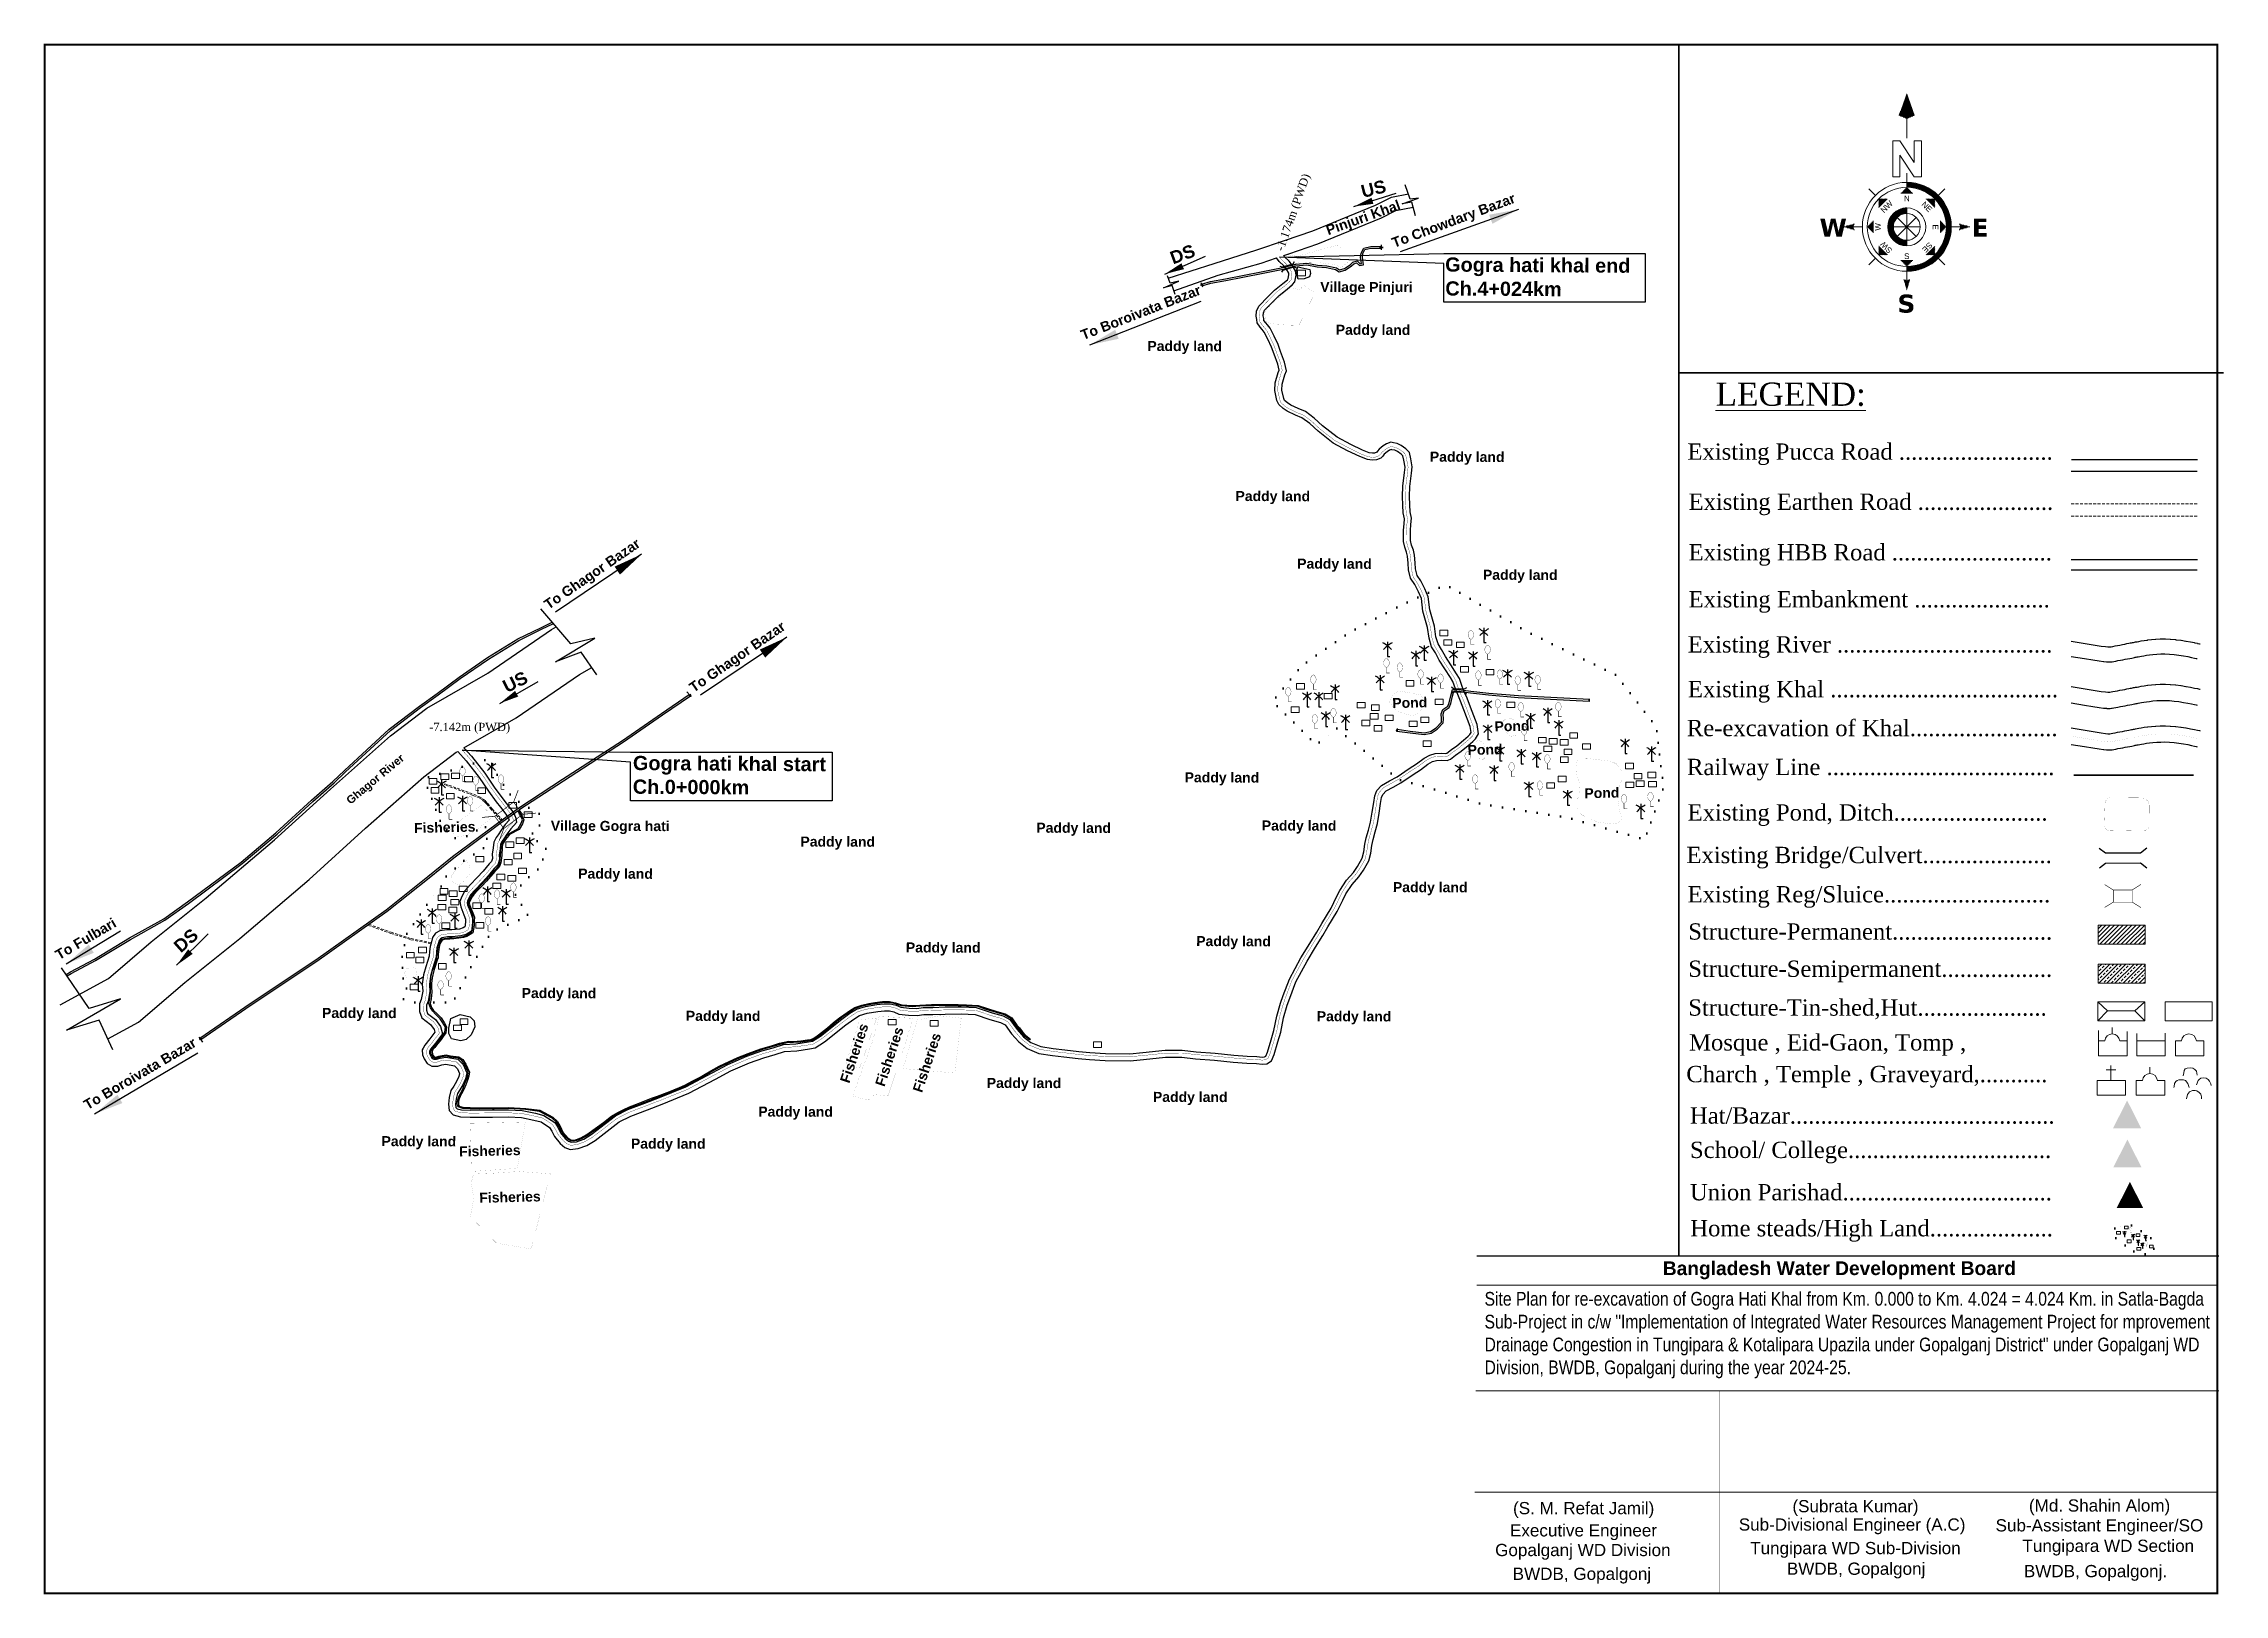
# Model space of a CAD drawing. Header units: millimetres. Extents: x -54213 to 103, y -104347 to -48.
# Drawn here: x -54213 to -50491, y -104347 to -101700 of the extents above; entities outside this region: 3.
import ezdxf
from ezdxf.enums import TextEntityAlignment as Align

# ---------------------------------------------------------------- set-up
doc = ezdxf.new("R2010")
doc.units = ezdxf.units.MM
doc.header["$MEASUREMENT"] = 0
for name, pattern in [('ACAD_ISO02W100', [15, 12, -3]), ('DASHED', [0.75, 0.5, -0.25]), ('DASHED2', [0.375, 0.25, -0.125]), ('DOT2', [0.125, 0, -0.125]), ('HIDDENX2', [0.75, 0.5, -0.25]), ('PHANTOM2', [1.25, 0.625, -0.125, 0.125, -0.125, 0.125, -0.125])]:
    doc.linetypes.add(name, pattern=pattern)
for name, color, linetype, lineweight in [('Bazar', 97, 'Continuous', 15), ('Bridge or Culvert', 7, 'Continuous', 25), ('Church', 170, 'Continuous', 9), ('Earthan Road', 7, 'DASHED2', 9), ('Eid-Gah', 170, 'Continuous', 9), ('Existing Str', 7, 'PHANTOM2', 35), ('FRAM', 7, 'Continuous', 50), ('Graveyard', 40, 'Continuous', 9), ('HOUSE', 144, 'Continuous', 18), ('line', 10, 'Continuous', 9), ('Mosque', 170, 'Continuous', 9), ('OUTLINE', 7, 'Continuous', 15), ('p2', 32, 'Continuous', 15), ('PL', 7, 'Continuous', 15), ('Pond or Ditch', 7, 'Continuous', 9), ('Rail Line', 14, 'TRACKS', 35), ('Temple', 170, 'Continuous', 9), ('Tomb', 170, 'Continuous', 9), ('Union', 7, 'Continuous', 15)]:
    doc.layers.add(name, color=color, linetype=linetype, lineweight=lineweight)
for name, color, linetype in [('BC RD', 31, 'Continuous'), ('boundary', 7, 'Continuous'), ('Earthen Emb', 42, 'Continuous'), ('Embankment', 6, 'DASHED'), ('HBB RD', 241, 'Continuous'), ('Home Stead', 151, 'Continuous'), ('Khal', 4, 'Continuous'), ('Proposed khal', 1, 'Continuous'), ('RIVER', 150, 'Continuous'), ('TEXT', 5, 'Continuous'), ('Trees', 77, 'Continuous')]:
    doc.layers.add(name, color=color, linetype=linetype)
doc.styles.add('A Narrow', font='ARIALN.TTF')
doc.styles.add('AR', font='arial.ttf', dxfattribs={"height": 450})
doc.styles.add('b', font='times.ttf')
doc.styles.add('LEG', font='romantic.ttf')
doc.styles.add('Romans', font='arial.ttf')
doc.styles.get("Standard").update_dxf_attribs({"font": 'arial.ttf'})
doc.styles.add('sum', font='arialbd.ttf')
doc.linetypes.add('TRACKS', pattern='A,0.15,[130,ltypeshp.shx,S=0.25,R=0,X=0,Y=0],0.15', length=0.3)
doc.dimstyles.get("Standard").update_dxf_attribs({"dimtxt": 0.18, "dimasz": 0.18, "dimexe": 0.18, "dimexo": 0.0625, "dimgap": 0.09, "dimtad": 0, "dimtih": 1, "dimtoh": 1, "dimdec": 4, "dimzin": 0, "dimdsep": 46, "dimtxsty": 'Standard', "dimblk": 'DATUMBLANK', "dimcen": 0.09, "dimadec": 0, "dimazin": 0, "dimtfac": 1, "dimtdec": 4, "dimtofl": 0, "dimtmove": 0, "dimatfit": 3, "dimfxl": 1, "dimtolj": 1, "dimtzin": 0, "dimarcsym": 0})
pattern_1 = [(360, (26.19663, 31.512), (2e-14, 0.2822134), [])]
pattern_2 = [(360, (26.19663, 27.11894), (2e-14, 0.2822134), [])]
pattern_3 = [(180, (26.19663, 27.11894), (2e-14, 0.2822134), [])]
pattern_4 = [(45, (26.19663, 27.11894), (-0.199555, 0.199555), [])]
pattern_5 = [(90, (26.19663, 27.11894), (-0.2822134, 2e-14), [])]
pattern_6 = [(135, (26.19663, 27.11894), (-0.199555, -0.199555), [])]
pattern_7 = [(180, (26.19663, 27.11894), (-2e-14, -0.2822134), [])]
pattern_8 = [(225, (26.19663, 27.11894), (0.199555, -0.199555), [])]
pattern_9 = [(270, (26.19663, 27.11894), (0.2822134, -2e-14), [])]
pattern_10 = [(315, (26.19663, 27.11894), (0.199555, 0.199555), [])]

msp = doc.modelspace()

# ---------------------------------------------------------------- texts
at = {"layer": 'Embankment', "ltscale": 0.1, "char_height": 0.18, "attachment_point": 1}
for insert in [(103.2, -47.9), (103.2, -48.2), (103.4, -48.2)]:
    msp.add_mtext('\\A1;', dxfattribs=dict(at, insert=insert))
at = {"layer": 'FRAM', "linetype": 'Continuous', "lineweight": -3, "style": 'AR'}
for s, p in [('(Subrata Kumar)      ', (-51096.1, -104206.9)), ('(S. M. Refat Jamil)   ', (-51572.2, -104210.2)), ('Sub-Divisional Engineer (A.C)       ', (-51097.8, -104238.2)), ('Gopalganj WD Division     ', (-51565.5, -104281.7)), ('Executive Engineer     ', (-51564.4, -104248.2)), ('Tungipara WD Sub-Division    ', (-51104.3, -104278.4)), ('BWDB, Gopalgonj     ', (-51099.1, -104313.6)), ('BWDB, Gopalgonj     ', (-51567.1, -104322.3))]:
    msp.add_text(s, height=20.85, dxfattribs=at).set_placement(p, align=Align.CENTER)
at = {"layer": 'FRAM', "linetype": 'Continuous', "style": 'AR'}
for s, p in [('(Md. Shahin Alom)     ', (-50683.5, -104205.7)), ('Sub-Assistant Engineer/SO      ', (-50679.7, -104239.6)), ('Tungipara WD Section', (-50688.9, -104274.5)), ('BWDB, Gopalgonj.     ', (-50690.5, -104317.7))]:
    msp.add_text(s, height=20.85, dxfattribs=at).set_placement(p, align=Align.CENTER)
at = {"layer": 'Khal', "lineweight": 25, "ltscale": 0.1, "insert": (-51753.5, -103830.8), "char_height": 23.39, "attachment_point": 1, "style": 'A Narrow'}
msp.add_mtext_dynamic_manual_height_columns('{\\C7;Site Plan for re-excavation of Gogra Hati Khal from Km. 0.000 to Km. 4.024 = 4.024 Km. in Satla-Bagda Sub-Project in c/w "Implementation of Integrated Water Resources Management Project for mprovement Drainage Congestion in Tungipara & Kotalipara Upazila under Gopalganj District" under Gopalganj WD Division, BWDB, Gopalganj during the year 2024-25.}', width=1255.546, gutter_width=1, heights=[0], dxfattribs=at)
at = {"layer": 'OUTLINE', "style": 'LEG'}
msp.add_text('%%ULEGEND:', height=39.68, dxfattribs=at).set_placement((-51359.1, -102318.2))
at = {"layer": 'OUTLINE', "ltscale": 0.1, "style": 'b'}
for s, p in [('Railway Line .....................................', (-51407.9, -102948.6)), (' Existing Reg/Sluice...........................', (-51417.4, -103165.9)), ('Structure-Permanent..........................', (-51405.8, -103229.4)), ('Structure-Semipermanent..................', (-51405.8, -103293)), ('Structure-Tin-shed,Hut.....................', (-51405.8, -103359.2)), ('Mosque , Eid-Gaon, Tomp ,', (-51404.4, -103418.7)), ('Charch , Temple , Graveyard,........... ', (-51409.1, -103472.8)), ('Home steads/High Land....................', (-51402.3, -103735.9))]:
    msp.add_text(s, height=27.835, dxfattribs=at).set_placement(p)
at = {"layer": 'OUTLINE', "ltscale": 0.1, "insert": (-52110.5, -102050.6), "char_height": 14.074, "width": 656.688, "attachment_point": 1, "rotation": 70.4669, "style": 'b'}
msp.add_mtext('-1.174m (PWD)', dxfattribs=at)
at = {"layer": 'OUTLINE', "ltscale": 0.1, "attachment_point": 1, "style": 'b'}
for s, insert, char_height, width in [('Existing Pucca Road .........................', (-51407.2, -102382.4), 27.835, 1298.778), ('Existing Earthen Road ......................', (-51405.3, -102468), 27.835, 1298.778), ('Existing HBB Road ..........................', (-51405.3, -102554.3), 27.835, 1298.778), ('Existing Embankment ......................', (-51405.3, -102634.5), 27.835, 1298.778), (' Existing River ...................................', (-51417.2, -102711.5), 27.835, 1298.778), ('Existing Khal .....................................', (-51406.3, -102787.9), 27.835, 1298.778), ('-7.142m (PWD)', (-53554.9, -102859.3), 14.074, 656.688), ('Re-excavation of Khal........................', (-51408.2, -102854.3), 27.835, 1298.778), (' Existing Pond, Ditch.........................', (-51417.3, -102998.4), 27.835, 1298.778), (' Existing Bridge/Culvert.....................', (-51419.4, -103071), 27.835, 1298.778), ('Hat/Bazar...........................................', (-51402.9, -103515.7), 27.835, 1298.778), ('School/ College.................................', (-51402.9, -103574.3), 27.835, 1298.778), ('Union Parishad..................................', (-51402.9, -103646.6), 27.835, 1298.778)]:
    msp.add_mtext(s, dxfattribs=dict(at, insert=insert, char_height=char_height, width=width))
at = {"layer": 'TEXT', "color": 7, "lineweight": 25, "style": 'sum'}
for s, height, p in [('Gogra hati khal end', 24.249, (-51820.8, -102089.1)), ('Ch.4+024km', 24.25, (-51820.5, -102129.9))]:
    msp.add_text(s, height=height, rotation=359.6306, dxfattribs=at).set_placement(p)
at = {"layer": 'TEXT', "color": 7, "style": 'sum'}
msp.add_text('Bangladesh Water Development Board', height=23.39, rotation=0.0165, dxfattribs=at).set_placement((-51147.8, -103802), align=Align.CENTER)
at = {"layer": 'TEXT', "color": 7, "attachment_point": 1, "style": 'sum'}
for s, insert, char_height, width, rotation in [('US', (-51966.3, -101942.2), 21.91, 424.034, 14.0231), ('Pinjuri Khal', (-52026.1, -102011), 17.086, 330.747, 19.7015), ('To Chowdary Bazar', (-51913.9, -102032.7), 17.086, 330.747, 20.5133), ('DS', (-52292.8, -102056.5), 21.91, 424.034, 20.3936), ('To Boroivata Bazar', (-52444.8, -102190.2), 17.086, 330.747, 21.2451), ('Village Pinjuri', (-52034, -102106.6), 17.086, 330.747, 359.7933), ('Paddy land', (-52329, -102207.5), 17.09, 330.747, 359.7933), ('Paddy land', (-52007.5, -102179.8), 17.09, 330.747, 359.7933), ('Paddy land', (-51846.8, -102396.5), 17.09, 330.747, 359.7933), ('Paddy land', (-52178.6, -102463.6), 17.09, 330.747, 359.7933), ('To Ghagor Bazar', (-53360.9, -102652.5), 17.086, 330.747, 34.5939), ('Paddy land', (-52073.3, -102579), 17.09, 330.747, 359.7933), ('Paddy land', (-51756.2, -102598), 17.09, 330.747, 359.7933), ('To Ghagor Bazar', (-53113.1, -102794.1), 17.086, 330.747, 34.5939), ('US', (-53432, -102789), 21.91, 424.034, 26.3594), ('Pond', (-51911.2, -102817.1), 17.09, 330.747, 1.4038), ('Pond', (-51736.7, -102857), 17.09, 330.747, 1.4038), ('Ghagor River', (-53698, -102988.8), 13.691, 265.021, 39.7511), ('Gogra hati khal start\\PCh.0+000km', (-53207, -102915.7), 24.249, 469.406, 359.6306), ('Pond', (-51782.7, -102897.2), 17.09, 330.747, 1.4038), ('Paddy land', (-52265.4, -102943.8), 17.09, 330.747, 359.7933), ('Pond', (-51583.3, -102971.1), 17.09, 330.747, 1.4038), ('Fisheries', (-53581, -103030.4), 17.09, 330.747, 1.4038), ('Village Gogra hati', (-53347.3, -103026.4), 17.086, 330.747, 359.7933), ('Paddy land', (-52518.5, -103029.8), 17.09, 330.747, 359.7933), ('Paddy land', (-52133.7, -103026), 17.09, 330.747, 359.7933), ('Paddy land', (-52921.2, -103053.4), 17.09, 330.747, 359.7933), ('Paddy land', (-53300.5, -103108.1), 17.09, 330.747, 359.7933), ('Paddy land', (-51909.9, -103131.2), 17.09, 330.747, 359.7933), ('To Fulbari', (-54195.3, -103249.8), 17.09, 330.747, 30.4077), ('DS', (-53993.3, -103236.6), 21.91, 424.034, 41.4993), ('Paddy land', (-52741.2, -103234.1), 17.09, 330.747, 359.7933), ('Paddy land', (-52245.6, -103223.3), 17.09, 330.747, 359.7933), ('Paddy land', (-53397, -103312), 17.09, 330.747, 359.7933), ('Paddy land', (-53737.8, -103345.9), 17.09, 330.747, 359.7933), ('Paddy land', (-53116.8, -103350.9), 17.09, 330.747, 359.7933), ('Paddy land', (-52039.9, -103351.5), 17.09, 330.747, 359.7933), ('To Boroivata Bazar', (-54146.8, -103505.7), 17.086, 330.747, 30.4077), ('Fisheries', (-52854.1, -103470.2), 17.09, 330.747, 71.5872), ('Fisheries', (-52794.1, -103476.1), 17.09, 330.747, 71.5872), ('Fisheries', (-52730, -103486.2), 17.09, 330.747, 71.5872), ('Paddy land', (-52603.2, -103465.4), 17.09, 330.747, 359.7933), ('Paddy land', (-52993.1, -103514.3), 17.09, 330.747, 359.7933), ('Paddy land', (-52319.5, -103489.2), 17.09, 330.747, 359.7933), ('Paddy land', (-53636.2, -103564.8), 17.09, 330.747, 359.7933), ('Fisheries', (-53504, -103582.6), 17.09, 330.747, 1.4038), ('Paddy land', (-53210.5, -103568.9), 17.09, 330.747, 359.7933), ('Fisheries', (-53469.6, -103661.6), 17.09, 330.747, 1.4038)]:
    msp.add_mtext(s, dxfattribs=dict(at, insert=insert, char_height=char_height, width=width, rotation=rotation))

# ---------------------------------------------------------------- blocks, each defined once
blk = doc.blocks.new('A$C5FE22593')
h = blk.add_hatch()
h.set_pattern_fill('_USER', color=11, scale=0.282213, style=0, pattern_type=0)
h.set_pattern_definition(pattern_1)
h.paths.add_polyline_path([(26.2, 66.79), (23.84, 60.2), (26.2, 59.26), (28.55, 60.2)])
h = blk.add_hatch()
h.set_pattern_fill('_USER', color=11, scale=0.282213, style=0, pattern_type=0)
h.set_pattern_definition(pattern_1)
h.paths.add_polyline_path([(26.2, 66.79), (23.84, 60.2), (26.2, 59.26), (28.55, 60.2)])
h = blk.add_hatch()
h.set_pattern_fill('_USER', color=11, scale=0.282213, style=0, pattern_type=0)
h.set_pattern_definition(pattern_1)
h.paths.add_polyline_path([(26.2, 66.79), (23.84, 60.2), (26.2, 59.26), (28.55, 60.2)])
h = blk.add_hatch()
h.set_pattern_fill('_USER', color=11, scale=0.282213, style=0, pattern_type=0)
h.set_pattern_definition(pattern_1)
h.paths.add_polyline_path([(26.2, 66.79), (23.84, 60.2), (26.2, 59.26), (28.55, 60.2)])
h = blk.add_hatch(color=11)
h.paths.add_polyline_path([(26.2, 15.36), (26.2, 13.92, 1), (26.2, 40.32), (26.2, 38.88, -1)])
h.paths.add_polyline_path([(26.2, 31.11), (26.2, 32.76, 1), (26.2, 21.47), (26.2, 23.13, -1)])
h = blk.add_hatch(color=11)
h.paths.add_polyline_path([(26.2, 15.36), (26.2, 13.92, 1), (26.2, 40.32), (26.2, 38.88, -1)])
h.paths.add_polyline_path([(26.2, 31.11), (26.2, 32.76, 1), (26.2, 21.47), (26.2, 23.13, -1)])
h = blk.add_hatch(color=11)
h.paths.add_polyline_path([(26.2, 15.36), (26.2, 13.92, 1), (26.2, 40.32), (26.2, 38.88, -1)])
h.paths.add_polyline_path([(26.2, 31.11), (26.2, 32.76, 1), (26.2, 21.47), (26.2, 23.13, -1)])
h = blk.add_hatch(color=11)
h.paths.add_polyline_path([(26.2, 15.36), (26.2, 13.92, 1), (26.2, 40.32), (26.2, 38.88, -1)])
h.paths.add_polyline_path([(26.2, 31.11), (26.2, 32.76, 1), (26.2, 21.47), (26.2, 23.13, -1)])
h = blk.add_hatch()
h.set_pattern_fill('_USER', color=11, scale=0.282213, angle=90, style=0, pattern_type=0)
h.set_pattern_definition(pattern_5)
h.paths.add_polyline_path([(28.08, 37), (26.2, 38.88), (24.32, 37)])
h = blk.add_hatch()
h.set_pattern_fill('_USER', color=11, scale=0.282213, angle=90, style=0, pattern_type=0)
h.set_pattern_definition(pattern_5)
h.paths.add_polyline_path([(28.08, 37), (26.2, 38.88), (24.32, 37)])
h = blk.add_hatch()
h.set_pattern_fill('_USER', color=11, scale=0.282213, angle=90, style=0, pattern_type=0)
h.set_pattern_definition(pattern_5)
h.paths.add_polyline_path([(28.08, 37), (26.2, 38.88), (24.32, 37)])
h = blk.add_hatch()
h.set_pattern_fill('_USER', color=11, scale=0.282213, angle=90, style=0, pattern_type=0)
h.set_pattern_definition(pattern_5)
h.paths.add_polyline_path([(28.08, 37), (26.2, 38.88), (24.32, 37)])
h = blk.add_hatch()
h.set_pattern_fill('_USER', color=11, scale=0.282213, style=0, pattern_type=0)
h.set_pattern_definition(pattern_2)
h.paths.add_polyline_path([(39.4, 27.12, 0.414214), (26.2, 40.32), (26.2, 38.88, -0.414214), (37.96, 27.12, -0.414214), (26.2, 15.36), (26.2, 13.92, 0.414214)])
h = blk.add_hatch()
h.set_pattern_fill('_USER', color=11, scale=0.282213, style=0, pattern_type=0)
h.set_pattern_definition(pattern_2)
h.paths.add_polyline_path([(39.4, 27.12, 0.414214), (26.2, 40.32), (26.2, 38.88, -0.414214), (37.96, 27.12, -0.414214), (26.2, 15.36), (26.2, 13.92, 0.414214)])
h = blk.add_hatch()
h.set_pattern_fill('_USER', color=11, scale=0.282213, style=0, pattern_type=0)
h.set_pattern_definition(pattern_2)
h.paths.add_polyline_path([(39.4, 27.12, 0.414214), (26.2, 40.32), (26.2, 38.88, -0.414214), (37.96, 27.12, -0.414214), (26.2, 15.36), (26.2, 13.92, 0.414214)])
h = blk.add_hatch()
h.set_pattern_fill('_USER', color=11, scale=0.282213, style=0, pattern_type=0)
h.set_pattern_definition(pattern_2)
h.paths.add_polyline_path([(39.4, 27.12, 0.414214), (26.2, 40.32), (26.2, 38.88, -0.414214), (37.96, 27.12, -0.414214), (26.2, 15.36), (26.2, 13.92, 0.414214)])
h = blk.add_hatch()
h.set_pattern_fill('_USER', color=11, scale=0.282213, angle=135, style=0, pattern_type=0)
h.set_pattern_definition(pattern_6)
h.paths.add_polyline_path([(20.54, 35.43), (17.88, 35.43), (17.88, 32.77)])
h = blk.add_hatch()
h.set_pattern_fill('_USER', color=11, scale=0.282213, angle=135, style=0, pattern_type=0)
h.set_pattern_definition(pattern_6)
h.paths.add_polyline_path([(20.54, 35.43), (17.88, 35.43), (17.88, 32.77)])
h = blk.add_hatch()
h.set_pattern_fill('_USER', color=11, scale=0.282213, angle=135, style=0, pattern_type=0)
h.set_pattern_definition(pattern_6)
h.paths.add_polyline_path([(20.54, 35.43), (17.88, 35.43), (17.88, 32.77)])
h = blk.add_hatch()
h.set_pattern_fill('_USER', color=11, scale=0.282213, angle=135, style=0, pattern_type=0)
h.set_pattern_definition(pattern_6)
h.paths.add_polyline_path([(20.54, 35.43), (17.88, 35.43), (17.88, 32.77)])
h = blk.add_hatch()
h.set_pattern_fill('_USER', color=11, scale=0.282213, style=0, pattern_type=0)
h.set_pattern_definition(pattern_2)
h.paths.add_polyline_path([(26.2, 31.11), (26.2, 32.76, 0.414214), (20.55, 27.12, 0.414214), (26.2, 21.47), (26.2, 23.13, -0.414214), (22.21, 27.12, -0.414214)])
h = blk.add_hatch()
h.set_pattern_fill('_USER', color=11, scale=0.282213, style=0, pattern_type=0)
h.set_pattern_definition(pattern_2)
h.paths.add_polyline_path([(26.2, 31.11), (26.2, 32.76, 0.414214), (20.55, 27.12, 0.414214), (26.2, 21.47), (26.2, 23.13, -0.414214), (22.21, 27.12, -0.414214)])
h = blk.add_hatch()
h.set_pattern_fill('_USER', color=11, scale=0.282213, style=0, pattern_type=0)
h.set_pattern_definition(pattern_2)
h.paths.add_polyline_path([(26.2, 31.11), (26.2, 32.76, 0.414214), (20.55, 27.12, 0.414214), (26.2, 21.47), (26.2, 23.13, -0.414214), (22.21, 27.12, -0.414214)])
h = blk.add_hatch()
h.set_pattern_fill('_USER', color=11, scale=0.282213, style=0, pattern_type=0)
h.set_pattern_definition(pattern_2)
h.paths.add_polyline_path([(26.2, 31.11), (26.2, 32.76, 0.414214), (20.55, 27.12, 0.414214), (26.2, 21.47), (26.2, 23.13, -0.414214), (22.21, 27.12, -0.414214)])
h = blk.add_hatch()
h.set_pattern_fill('_USER', color=11, scale=0.282213, angle=45, style=0, pattern_type=0)
h.set_pattern_definition(pattern_4)
h.paths.add_polyline_path([(34.51, 32.77), (34.51, 35.43), (31.85, 35.43)])
h = blk.add_hatch()
h.set_pattern_fill('_USER', color=11, scale=0.282213, angle=45, style=0, pattern_type=0)
h.set_pattern_definition(pattern_4)
h.paths.add_polyline_path([(34.51, 32.77), (34.51, 35.43), (31.85, 35.43)])
h = blk.add_hatch()
h.set_pattern_fill('_USER', color=11, scale=0.282213, angle=45, style=0, pattern_type=0)
h.set_pattern_definition(pattern_4)
h.paths.add_polyline_path([(34.51, 32.77), (34.51, 35.43), (31.85, 35.43)])
h = blk.add_hatch()
h.set_pattern_fill('_USER', color=11, scale=0.282213, angle=45, style=0, pattern_type=0)
h.set_pattern_definition(pattern_4)
h.paths.add_polyline_path([(34.51, 32.77), (34.51, 35.43), (31.85, 35.43)])
h = blk.add_hatch()
h.set_pattern_fill('_USER', color=11, scale=0.282213, style=0, pattern_type=0)
h.set_pattern_definition(pattern_3)
h.paths.add_polyline_path([(10.67, 26.18), (10.2, 27.12), (10.67, 28.06), (7.38, 27.12)])
h = blk.add_hatch()
h.set_pattern_fill('_USER', color=11, scale=0.282213, style=0, pattern_type=0)
h.set_pattern_definition(pattern_3)
h.paths.add_polyline_path([(10.67, 26.18), (10.2, 27.12), (10.67, 28.06), (7.38, 27.12)])
h = blk.add_hatch()
h.set_pattern_fill('_USER', color=11, scale=0.282213, style=0, pattern_type=0)
h.set_pattern_definition(pattern_3)
h.paths.add_polyline_path([(10.67, 26.18), (10.2, 27.12), (10.67, 28.06), (7.38, 27.12)])
h = blk.add_hatch()
h.set_pattern_fill('_USER', color=11, scale=0.282213, style=0, pattern_type=0)
h.set_pattern_definition(pattern_3)
h.paths.add_polyline_path([(10.67, 26.18), (10.2, 27.12), (10.67, 28.06), (7.38, 27.12)])
h = blk.add_hatch()
h.set_pattern_fill('_USER', color=11, scale=0.282213, angle=180, style=0, pattern_type=0)
h.set_pattern_definition(pattern_7)
h.paths.add_polyline_path([(16.32, 29), (14.44, 27.12), (16.32, 25.24)])
h = blk.add_hatch()
h.set_pattern_fill('_USER', color=11, scale=0.282213, angle=180, style=0, pattern_type=0)
h.set_pattern_definition(pattern_7)
h.paths.add_polyline_path([(16.32, 29), (14.44, 27.12), (16.32, 25.24)])
h = blk.add_hatch()
h.set_pattern_fill('_USER', color=11, scale=0.282213, angle=180, style=0, pattern_type=0)
h.set_pattern_definition(pattern_7)
h.paths.add_polyline_path([(16.32, 29), (14.44, 27.12), (16.32, 25.24)])
h = blk.add_hatch()
h.set_pattern_fill('_USER', color=11, scale=0.282213, angle=180, style=0, pattern_type=0)
h.set_pattern_definition(pattern_7)
h.paths.add_polyline_path([(16.32, 29), (14.44, 27.12), (16.32, 25.24)])
h = blk.add_hatch()
h.set_pattern_fill('_USER', color=11, scale=0.282213, style=0, pattern_type=0)
h.set_pattern_definition(pattern_2)
h.paths.add_polyline_path([(36.07, 29), (36.07, 25.24), (37.96, 27.12)])
h = blk.add_hatch()
h.set_pattern_fill('_USER', color=11, scale=0.282213, style=0, pattern_type=0)
h.set_pattern_definition(pattern_2)
h.paths.add_polyline_path([(36.07, 29), (36.07, 25.24), (37.96, 27.12)])
h = blk.add_hatch()
h.set_pattern_fill('_USER', color=11, scale=0.282213, style=0, pattern_type=0)
h.set_pattern_definition(pattern_2)
h.paths.add_polyline_path([(36.07, 29), (36.07, 25.24), (37.96, 27.12)])
h = blk.add_hatch()
h.set_pattern_fill('_USER', color=11, scale=0.282213, style=0, pattern_type=0)
h.set_pattern_definition(pattern_2)
h.paths.add_polyline_path([(36.07, 29), (36.07, 25.24), (37.96, 27.12)])
h = blk.add_hatch()
h.set_pattern_fill('_USER', color=11, scale=0.282213, style=0, pattern_type=0)
h.set_pattern_definition(pattern_2)
h.paths.add_polyline_path([(45.01, 27.12), (41.72, 28.06), (42.19, 27.12), (41.72, 26.18)])
h = blk.add_hatch()
h.set_pattern_fill('_USER', color=11, scale=0.282213, style=0, pattern_type=0)
h.set_pattern_definition(pattern_2)
h.paths.add_polyline_path([(45.01, 27.12), (41.72, 28.06), (42.19, 27.12), (41.72, 26.18)])
h = blk.add_hatch()
h.set_pattern_fill('_USER', color=11, scale=0.282213, style=0, pattern_type=0)
h.set_pattern_definition(pattern_2)
h.paths.add_polyline_path([(45.01, 27.12), (41.72, 28.06), (42.19, 27.12), (41.72, 26.18)])
h = blk.add_hatch()
h.set_pattern_fill('_USER', color=11, scale=0.282213, style=0, pattern_type=0)
h.set_pattern_definition(pattern_2)
h.paths.add_polyline_path([(45.01, 27.12), (41.72, 28.06), (42.19, 27.12), (41.72, 26.18)])
h = blk.add_hatch()
h.set_pattern_fill('_USER', color=11, scale=0.282213, angle=-135, style=0, pattern_type=0)
h.set_pattern_definition(pattern_8)
h.paths.add_polyline_path([(17.88, 21.46), (17.88, 18.8), (20.54, 18.8)])
h = blk.add_hatch()
h.set_pattern_fill('_USER', color=11, scale=0.282213, angle=-135, style=0, pattern_type=0)
h.set_pattern_definition(pattern_8)
h.paths.add_polyline_path([(17.88, 21.46), (17.88, 18.8), (20.54, 18.8)])
h = blk.add_hatch()
h.set_pattern_fill('_USER', color=11, scale=0.282213, angle=-135, style=0, pattern_type=0)
h.set_pattern_definition(pattern_8)
h.paths.add_polyline_path([(17.88, 21.46), (17.88, 18.8), (20.54, 18.8)])
h = blk.add_hatch()
h.set_pattern_fill('_USER', color=11, scale=0.282213, angle=-135, style=0, pattern_type=0)
h.set_pattern_definition(pattern_8)
h.paths.add_polyline_path([(17.88, 21.46), (17.88, 18.8), (20.54, 18.8)])
h = blk.add_hatch()
h.set_pattern_fill('_USER', color=11, scale=0.282213, angle=-45, style=0, pattern_type=0)
h.set_pattern_definition(pattern_10)
h.paths.add_polyline_path([(31.85, 18.8), (34.51, 18.8), (34.51, 21.46)])
h = blk.add_hatch()
h.set_pattern_fill('_USER', color=11, scale=0.282213, angle=-45, style=0, pattern_type=0)
h.set_pattern_definition(pattern_10)
h.paths.add_polyline_path([(31.85, 18.8), (34.51, 18.8), (34.51, 21.46)])
h = blk.add_hatch()
h.set_pattern_fill('_USER', color=11, scale=0.282213, angle=-45, style=0, pattern_type=0)
h.set_pattern_definition(pattern_10)
h.paths.add_polyline_path([(31.85, 18.8), (34.51, 18.8), (34.51, 21.46)])
h = blk.add_hatch()
h.set_pattern_fill('_USER', color=11, scale=0.282213, angle=-45, style=0, pattern_type=0)
h.set_pattern_definition(pattern_10)
h.paths.add_polyline_path([(31.85, 18.8), (34.51, 18.8), (34.51, 21.46)])
h = blk.add_hatch()
h.set_pattern_fill('_USER', color=11, scale=0.282213, angle=-90, style=0, pattern_type=0)
h.set_pattern_definition(pattern_9)
h.paths.add_polyline_path([(24.32, 17.24), (26.2, 15.36), (28.08, 17.24)])
h = blk.add_hatch()
h.set_pattern_fill('_USER', color=11, scale=0.282213, angle=-90, style=0, pattern_type=0)
h.set_pattern_definition(pattern_9)
h.paths.add_polyline_path([(24.32, 17.24), (26.2, 15.36), (28.08, 17.24)])
h = blk.add_hatch()
h.set_pattern_fill('_USER', color=11, scale=0.282213, angle=-90, style=0, pattern_type=0)
h.set_pattern_definition(pattern_9)
h.paths.add_polyline_path([(24.32, 17.24), (26.2, 15.36), (28.08, 17.24)])
h = blk.add_hatch()
h.set_pattern_fill('_USER', color=11, scale=0.282213, angle=-90, style=0, pattern_type=0)
h.set_pattern_definition(pattern_9)
h.paths.add_polyline_path([(24.32, 17.24), (26.2, 15.36), (28.08, 17.24)])
h = blk.add_hatch()
h.set_pattern_fill('_USER', color=11, scale=0.282213, style=0, pattern_type=0)
h.set_pattern_definition(pattern_2)
h.paths.add_polyline_path([(27.14, 11.6), (26.2, 11.13), (25.26, 11.6), (26.2, 8.3)])
h = blk.add_hatch()
h.set_pattern_fill('_USER', color=11, scale=0.282213, style=0, pattern_type=0)
h.set_pattern_definition(pattern_2)
h.paths.add_polyline_path([(27.14, 11.6), (26.2, 11.13), (25.26, 11.6), (26.2, 8.3)])
h = blk.add_hatch()
h.set_pattern_fill('_USER', color=11, scale=0.282213, style=0, pattern_type=0)
h.set_pattern_definition(pattern_2)
h.paths.add_polyline_path([(27.14, 11.6), (26.2, 11.13), (25.26, 11.6), (26.2, 8.3)])
h = blk.add_hatch()
h.set_pattern_fill('_USER', color=11, scale=0.282213, style=0, pattern_type=0)
h.set_pattern_definition(pattern_2)
h.paths.add_polyline_path([(27.14, 11.6), (26.2, 11.13), (25.26, 11.6), (26.2, 8.3)])
at = {"color": 11}
for p, q in [((26.2, 53.5), (26.2, 59.26)), ((26.2, 53.5), (26.2, 59.26)), ((26.2, 53.5), (26.2, 59.26)), ((26.2, 53.5), (26.2, 59.26)), ((26.2, 40.32), (26.2, 43.11)), ((26.2, 40.32), (26.2, 43.11)), ((26.2, 40.32), (26.2, 43.11)), ((26.2, 40.32), (26.2, 43.11)), ((26.2, 40.32), (26.2, 38.88)), ((26.2, 40.32), (26.2, 38.88)), ((26.2, 40.32), (26.2, 38.88)), ((26.2, 40.32), (26.2, 38.88)), ((16.86, 36.46), (14.89, 38.43)), ((16.86, 36.46), (14.89, 38.43)), ((16.86, 36.46), (14.89, 38.43)), ((16.86, 36.46), (14.89, 38.43)), ((26.2, 31.11), (26.2, 32.76)), ((26.2, 31.11), (26.2, 32.76)), ((26.2, 31.11), (26.2, 32.76)), ((26.2, 31.11), (26.2, 32.76)), ((35.53, 36.46), (37.5, 38.43)), ((35.53, 36.46), (37.5, 38.43)), ((35.53, 36.46), (37.5, 38.43)), ((35.53, 36.46), (37.5, 38.43)), ((12.99, 27.12), (10.2, 27.12)), ((12.99, 27.12), (10.2, 27.12)), ((12.99, 27.12), (10.2, 27.12)), ((12.99, 27.12), (10.2, 27.12)), ((22.21, 27.12), (30.19, 27.12)), ((30.19, 27.12), (22.21, 27.12)), ((22.21, 27.12), (30.19, 27.12)), ((30.19, 27.12), (22.21, 27.12)), ((22.21, 27.12), (30.19, 27.12)), ((30.19, 27.12), (22.21, 27.12)), ((22.21, 27.12), (30.19, 27.12)), ((30.19, 27.12), (22.21, 27.12)), ((23.37, 24.3), (29.02, 29.94)), ((29.02, 24.3), (23.37, 29.94)), ((29.02, 29.94), (23.37, 24.3)), ((23.37, 29.94), (29.02, 24.3)), ((23.37, 24.3), (29.02, 29.94)), ((29.02, 24.3), (23.37, 29.94)), ((29.02, 29.94), (23.37, 24.3)), ((23.37, 29.94), (29.02, 24.3)), ((23.37, 24.3), (29.02, 29.94)), ((29.02, 24.3), (23.37, 29.94)), ((29.02, 29.94), (23.37, 24.3)), ((23.37, 29.94), (29.02, 24.3)), ((23.37, 24.3), (29.02, 29.94)), ((29.02, 24.3), (23.37, 29.94)), ((29.02, 29.94), (23.37, 24.3)), ((23.37, 29.94), (29.02, 24.3)), ((26.2, 23.13), (26.2, 31.11)), ((26.2, 31.11), (26.2, 23.13)), ((26.2, 23.13), (26.2, 31.11)), ((26.2, 31.11), (26.2, 23.13)), ((26.2, 23.13), (26.2, 31.11)), ((26.2, 31.11), (26.2, 23.13)), ((26.2, 23.13), (26.2, 31.11)), ((26.2, 31.11), (26.2, 23.13)), ((39.4, 27.12), (42.19, 27.12)), ((39.4, 27.12), (42.19, 27.12)), ((39.4, 27.12), (42.19, 27.12)), ((39.4, 27.12), (42.19, 27.12)), ((26.2, 23.13), (26.2, 21.47)), ((26.2, 23.13), (26.2, 21.47)), ((26.2, 23.13), (26.2, 21.47)), ((26.2, 23.13), (26.2, 21.47)), ((16.86, 17.78), (14.89, 15.81)), ((16.86, 17.78), (14.89, 15.81)), ((16.86, 17.78), (14.89, 15.81)), ((16.86, 17.78), (14.89, 15.81)), ((26.2, 13.92), (26.2, 15.36)), ((26.2, 13.92), (26.2, 15.36)), ((26.2, 13.92), (26.2, 15.36)), ((26.2, 13.92), (26.2, 15.36)), ((26.2, 13.92), (26.2, 11.13)), ((26.2, 13.92), (26.2, 11.13)), ((26.2, 13.92), (26.2, 11.13)), ((26.2, 13.92), (26.2, 11.13)), ((35.53, 17.78), (37.5, 15.81)), ((35.53, 17.78), (37.5, 15.81)), ((35.53, 17.78), (37.5, 15.81)), ((35.53, 17.78), (37.5, 15.81))]:
    blk.add_line(p, q, dxfattribs=at)
at = {"color": 1}
for p, q in [((22.03, 52.68), (24.16, 52.68)), ((22.03, 42.01), (22.03, 52.68)), ((22.03, 52.68), (24.16, 52.68)), ((22.03, 42.01), (22.03, 52.68)), ((22.03, 52.68), (24.16, 52.68)), ((22.03, 42.01), (22.03, 52.68)), ((22.03, 52.68), (24.16, 52.68)), ((22.03, 42.01), (22.03, 52.68)), ((24.16, 52.68), (28.43, 46.28)), ((24.16, 52.68), (28.43, 46.28)), ((24.16, 52.68), (28.43, 46.28)), ((24.16, 52.68), (28.43, 46.28)), ((28.43, 52.68), (30.56, 52.68)), ((28.43, 46.28), (28.43, 52.68)), ((28.43, 52.68), (30.56, 52.68)), ((28.43, 46.28), (28.43, 52.68)), ((28.43, 52.68), (30.56, 52.68)), ((28.43, 46.28), (28.43, 52.68)), ((28.43, 52.68), (30.56, 52.68)), ((28.43, 46.28), (28.43, 52.68)), ((30.56, 52.68), (30.56, 42.01)), ((30.56, 52.68), (30.56, 42.01)), ((30.56, 52.68), (30.56, 42.01)), ((30.56, 52.68), (30.56, 42.01)), ((24.16, 48.41), (24.16, 42.01)), ((28.43, 42.01), (24.16, 48.41)), ((24.16, 48.41), (24.16, 42.01)), ((28.43, 42.01), (24.16, 48.41)), ((24.16, 48.41), (24.16, 42.01)), ((28.43, 42.01), (24.16, 48.41)), ((24.16, 48.41), (24.16, 42.01)), ((28.43, 42.01), (24.16, 48.41)), ((24.16, 42.01), (22.03, 42.01)), ((24.16, 42.01), (22.03, 42.01)), ((24.16, 42.01), (22.03, 42.01)), ((24.16, 42.01), (22.03, 42.01)), ((30.56, 42.01), (28.43, 42.01)), ((30.56, 42.01), (28.43, 42.01)), ((30.56, 42.01), (28.43, 42.01)), ((30.56, 42.01), (28.43, 42.01))]:
    blk.add_line(p, q, dxfattribs=at)
at = {"color": 11}
for radius in [13.2, 13.2, 13.2, 13.2, 11.76, 11.76, 11.76, 11.76, 5.64, 5.64, 5.64, 5.64, 3.99, 3.99, 3.99, 3.99]:
    blk.add_circle((26.2, 27.12), radius, dxfattribs=at)
for points in [[(26.2, 66.79), (23.84, 60.2), (26.2, 59.26)], [(26.2, 66.79), (23.84, 60.2), (26.2, 59.26)], [(26.2, 66.79), (23.84, 60.2), (26.2, 59.26)], [(26.2, 66.79), (23.84, 60.2), (26.2, 59.26)], [(26.2, 59.26), (28.55, 60.2), (26.2, 66.79)], [(26.2, 59.26), (28.55, 60.2), (26.2, 66.79)], [(26.2, 59.26), (28.55, 60.2), (26.2, 66.79)], [(26.2, 59.26), (28.55, 60.2), (26.2, 66.79)], [(26.2, 38.88), (28.08, 37), (24.32, 37)], [(26.2, 38.88), (28.08, 37), (24.32, 37)], [(26.2, 38.88), (28.08, 37), (24.32, 37)], [(26.2, 38.88), (28.08, 37), (24.32, 37)], [(17.88, 35.43), (20.54, 35.43), (17.88, 32.77)], [(17.88, 35.43), (20.54, 35.43), (17.88, 32.77)], [(17.88, 35.43), (20.54, 35.43), (17.88, 32.77)], [(17.88, 35.43), (20.54, 35.43), (17.88, 32.77)], [(34.51, 35.43), (34.51, 32.77), (31.85, 35.43)], [(34.51, 35.43), (34.51, 32.77), (31.85, 35.43)], [(34.51, 35.43), (34.51, 32.77), (31.85, 35.43)], [(34.51, 35.43), (34.51, 32.77), (31.85, 35.43)], [(7.38, 27.12), (10.67, 28.06), (10.2, 27.12)], [(7.38, 27.12), (10.67, 28.06), (10.2, 27.12)], [(7.38, 27.12), (10.67, 28.06), (10.2, 27.12)], [(7.38, 27.12), (10.67, 28.06), (10.2, 27.12)], [(10.67, 26.18), (10.2, 27.12), (7.38, 27.12)], [(10.67, 26.18), (10.2, 27.12), (7.38, 27.12)], [(10.67, 26.18), (10.2, 27.12), (7.38, 27.12)], [(10.67, 26.18), (10.2, 27.12), (7.38, 27.12)], [(14.44, 27.12), (16.32, 29), (16.32, 25.24)], [(14.44, 27.12), (16.32, 29), (16.32, 25.24)], [(14.44, 27.12), (16.32, 29), (16.32, 25.24)], [(14.44, 27.12), (16.32, 29), (16.32, 25.24)], [(37.96, 27.12), (36.07, 25.24), (36.07, 29)], [(37.96, 27.12), (36.07, 25.24), (36.07, 29)], [(37.96, 27.12), (36.07, 25.24), (36.07, 29)], [(37.96, 27.12), (36.07, 25.24), (36.07, 29)], [(41.72, 28.06), (42.19, 27.12), (45.01, 27.12)], [(41.72, 28.06), (42.19, 27.12), (45.01, 27.12)], [(41.72, 28.06), (42.19, 27.12), (45.01, 27.12)], [(41.72, 28.06), (42.19, 27.12), (45.01, 27.12)], [(45.01, 27.12), (41.72, 26.18), (42.19, 27.12)], [(45.01, 27.12), (41.72, 26.18), (42.19, 27.12)], [(45.01, 27.12), (41.72, 26.18), (42.19, 27.12)], [(45.01, 27.12), (41.72, 26.18), (42.19, 27.12)], [(17.88, 18.8), (17.88, 21.46), (20.54, 18.8)], [(17.88, 18.8), (17.88, 21.46), (20.54, 18.8)], [(17.88, 18.8), (17.88, 21.46), (20.54, 18.8)], [(17.88, 18.8), (17.88, 21.46), (20.54, 18.8)], [(34.51, 18.8), (31.85, 18.8), (34.51, 21.46)], [(34.51, 18.8), (31.85, 18.8), (34.51, 21.46)], [(34.51, 18.8), (31.85, 18.8), (34.51, 21.46)], [(34.51, 18.8), (31.85, 18.8), (34.51, 21.46)], [(26.2, 15.36), (24.32, 17.24), (28.08, 17.24)], [(26.2, 15.36), (24.32, 17.24), (28.08, 17.24)], [(26.2, 15.36), (24.32, 17.24), (28.08, 17.24)], [(26.2, 15.36), (24.32, 17.24), (28.08, 17.24)], [(26.2, 8.3), (25.26, 11.6), (26.2, 11.13)], [(26.2, 8.3), (25.26, 11.6), (26.2, 11.13)], [(26.2, 8.3), (25.26, 11.6), (26.2, 11.13)], [(26.2, 8.3), (25.26, 11.6), (26.2, 11.13)], [(27.14, 11.6), (26.2, 11.13), (26.2, 8.3)], [(27.14, 11.6), (26.2, 11.13), (26.2, 8.3)], [(27.14, 11.6), (26.2, 11.13), (26.2, 8.3)], [(27.14, 11.6), (26.2, 11.13), (26.2, 8.3)]]:
    blk.add_solid(points, dxfattribs=at)
at = {"color": 11, "style": 'Romans'}
for s, height, rotation, p in [('NW', 1.693, 45, (20.81, 32.51)), ('NW', 1.693, 45, (20.81, 32.51)), ('NW', 1.693, 45, (20.81, 32.51)), ('NW', 1.693, 45, (20.81, 32.51)), ('NE', 1.693, 315, (31.57, 32.5)), ('NE', 1.693, 315, (31.57, 32.5)), ('NE', 1.693, 315, (31.57, 32.5)), ('NE', 1.693, 315, (31.57, 32.5)), ('W', 1.69, 90, (18.48, 27.11)), ('W', 1.69, 90, (18.48, 27.11)), ('W', 1.69, 90, (18.48, 27.11)), ('W', 1.69, 90, (18.48, 27.11)), ('E', 1.69, 270, (33.89, 27.05)), ('E', 1.69, 270, (33.89, 27.05)), ('E', 1.69, 270, (33.89, 27.05)), ('E', 1.69, 270, (33.89, 27.05)), ('SW', 1.693, 135, (20.67, 21.59)), ('SW', 1.693, 135, (20.67, 21.59)), ('SW', 1.693, 135, (20.67, 21.59)), ('SW', 1.693, 135, (20.67, 21.59)), ('SE', 1.693, 225, (31.7, 21.6)), ('SE', 1.693, 225, (31.7, 21.6)), ('SE', 1.693, 225, (31.7, 21.6)), ('SE', 1.693, 225, (31.7, 21.6))]:
    blk.add_text(s, height=height, rotation=rotation, dxfattribs=at).set_placement(p, align=Align.CENTER)
for s, p in [('N', (26.2, 34.74)), ('N', (26.2, 34.74)), ('N', (26.2, 34.74)), ('N', (26.2, 34.74)), ('S', (26.19, 17.56)), ('S', (26.19, 17.56)), ('S', (26.19, 17.56)), ('S', (26.19, 17.56))]:
    blk.add_text(s, height=1.69, dxfattribs=at).set_placement(p, align=Align.CENTER)
at = {"layer": 'p2', "color": 1, "char_height": 5.3676, "attachment_point": 5}
for s, insert in [('{\\fVerdana|b1|i0|c0|p34;W}', (4.33, 26.9)), ('{\\fVerdana|b1|i0|c0|p34;W}', (4.33, 26.9)), ('{\\fVerdana|b1|i0|c0|p34;W}', (4.33, 26.9)), ('{\\fVerdana|b1|i0|c0|p34;W}', (4.33, 26.9)), ('{\\fVerdana|b1|i0|c0|p34;E}', (47.97, 26.9)), ('{\\fVerdana|b1|i0|c0|p34;E}', (47.97, 26.9)), ('{\\fVerdana|b1|i0|c0|p34;E}', (47.97, 26.9)), ('{\\fVerdana|b1|i0|c0|p34;E}', (47.97, 26.9)), ('{\\fVerdana|b1|i0|c0|p34;S}', (26.07, 4.27)), ('{\\fVerdana|b1|i0|c0|p34;S}', (26.07, 4.27)), ('{\\fVerdana|b1|i0|c0|p34;S}', (26.07, 4.27)), ('{\\fVerdana|b1|i0|c0|p34;S}', (26.07, 4.27))]:
    blk.add_mtext(s, dxfattribs=dict(at, insert=insert))
blk = doc.blocks.new('A$C628710F4')
at = {"layer": 'Trees', "color": 3, "lineweight": 30}
blk.add_lwpolyline([(4.9, 15.8), (4.9, 0), (7.3, 0)], dxfattribs=at)
for centre, start, end in [((-14.3, -13.1), 41.2491, 62.6782), ((24, -13.1), 117.3218, 138.7509)]:
    blk.add_arc(centre, 31.1, start, end, dxfattribs=at)
blk = doc.blocks.new('A$C00BC48C8')
at = {"layer": 'Trees', "color": 3, "linetype": 'Continuous', "const_width": 0.179}
blk.add_lwpolyline([(1.7, 3.8, 0.606435), (1.7, 10, 0.606435)], format="xyb", close=True, dxfattribs=at)
at = {"layer": 'Trees', "color": 3, "linetype": 'Continuous', "const_width": 0.319}
for points in [[(1.7, 3.8), (1.7, 0.2)], [(1.7, 0.2), (3.9, 0.2)]]:
    blk.add_lwpolyline(points, dxfattribs=at)
blk = doc.blocks.new('A$C3F38328A')
at = {"layer": 'Khal', "lineweight": 25, "ltscale": 0.1, "xscale": 1.599999999998545, "yscale": 1.600000000005821, "zscale": 1.6}
blk.add_blockref('A$C00BC48C8', (0.4, 0), dxfattribs=at)
blk = doc.blocks.new('A$C009E12FC')
at = {"layer": 'Existing Str', "linetype": 'Continuous', "const_width": 1.2}
for points in [[(0.3, 49.7), (18.9, 38.1), (59.2, 38.1), (77.8, 49.7)], [(18.9, 12.1), (18.9, 38.1)], [(59.2, 12.1), (59.2, 38.1)], [(0.3, 0.5), (18.9, 12.1), (59.2, 12.1), (77.8, 0.5)]]:
    blk.add_lwpolyline(points, dxfattribs=at)
blk = doc.blocks.new('A$C3B865840')
at = {"layer": 'Bridge or Culvert', "color": 7, "linetype": 'Continuous', "lineweight": 30}
for points in [[(0, 44), (14, 33), (91, 33), (105, 44)], [(0, 0), (14, 11), (91, 11), (105, 0)]]:
    blk.add_lwpolyline(points, dxfattribs=at)
blk = doc.blocks.new('_DatumBlank')
at = {"color": 0, "linetype": 'ByBlock', "lineweight": -2}
for p, q in [((0, 0.577), (-1, 0)), ((-1, 0), (0, -0.577)), ((0, -0.577), (0, 0.577))]:
    blk.add_line(p, q, dxfattribs=at)
blk = doc.blocks.new('A$C5B990698')
at = {"layer": 'TEXT', "color": 0, "lineweight": 25}
blk.add_leader([(0, 110.8), (26.4, 0)], dimstyle='Standard', override={"dimscale": 0.5, "dimasz": 100, "dimgap": 0.09, "dimtad": 0}, dxfattribs=at)

# ---------------------------------------------------------------- hatches: boundary and pattern name
at = {"layer": 'Bazar'}
for color, points in [(256, [(-50656.7, -103504), (-50680.9, -103551.6), (-50632.6, -103551.6)]), (5, [(-50656.2, -103570.7), (-50680.4, -103618.3), (-50632.1, -103618.3)])]:
    msp.add_hatch(color=color, dxfattribs=at).paths.add_polyline_path(points)
at = {"layer": 'HOUSE'}
h = msp.add_hatch(dxfattribs=at)
h.set_pattern_fill('ANSI31', color=256, scale=41.51196, style=0)
h.set_pattern_definition([(45, (-4855388.315, -16802047.1495), (-3.6691735347, 3.6691735347), [])])
h.paths.add_polyline_path([(-50626.1, -103237.2), (-50626.1, -103204.6), (-50706.3, -103204.6), (-50706.3, -103237.2)])
h = msp.add_hatch(dxfattribs=at)
h.set_pattern_fill('ANSI33', color=256, scale=38.917462)
h.set_pattern_definition([(45, (-4914663.16, -17151968.11), (-6.8797003776, 6.8797003776), []), (45, (-4914656.28, -17151968.11), (-6.8797003776, 6.8797003776), [4.8646827895, -2.4323413948])])
h.paths.add_polyline_path([(-50625.7, -103271.3), (-50705.9, -103271.3), (-50705.9, -103303.8), (-50625.7, -103303.8)])
at = {"layer": 'Union'}
msp.add_hatch(color=0, dxfattribs=at).paths.add_polyline_path([(-50651.9, -103642.9), (-50674.5, -103687.4), (-50629.4, -103687.4)])

# ---------------------------------------------------------------- linework, layer by layer
at = {"layer": 'BC RD', "lineweight": 25, "ltscale": 0.1}
for points in [[(-52236.8, -102110.7), (-52221.2, -102105.8), (-52195.6, -102101.7), (-52166.9, -102095.9), (-52131.9, -102088.8), (-52095, -102081.5), (-52075.9, -102076.2), (-52056.9, -102074.8), (-52038.6, -102078.1), (-52023, -102079.3), (-52006.5, -102082.7), (-52001.1, -102086.2), (-51992.7, -102084), (-51982.5, -102076.8), (-51978.4, -102072.9), (-51971, -102070.7), (-51965.8, -102075.7), (-51963.6, -102075.3), (-51965.1, -102065.2), (-51964.4, -102057.5), (-51959.6, -102049), (-51947.8, -102046.3), (-51929.3, -102046.5)], [(-52235.8, -102113.5), (-52220.5, -102108.7), (-52195.1, -102104.6), (-52166.3, -102098.8), (-52131.3, -102091.8), (-52094.3, -102084.4), (-52075.4, -102079.2), (-52057, -102077.8), (-52039, -102081), (-52023.4, -102082.3), (-52007.7, -102085.5), (-52001.6, -102089.5), (-51991.4, -102086.7), (-51980.6, -102079.1), (-51976.8, -102075.6), (-51971.8, -102074.1), (-51966.7, -102078.9), (-51960.3, -102077.7), (-51962, -102065.1), (-51961.5, -102058.4), (-51957.6, -102051.6), (-51947.5, -102049.3), (-51929.3, -102049.5)], [(-51929.4, -102052.1), (-51929.3, -102048.4), (-51932.7, -102047.9), (-51926.4, -102047.9), (-51929.3, -102047.4), (-51929.3, -102043.3)], [(-52237.9, -102107.6), (-52236.4, -102111.6), (-52238.3, -102112.4), (-52234.2, -102111.5), (-52236.3, -102112.2), (-52234.9, -102115.4)], [(-50752.1, -102430), (-50536.9, -102430)], [(-50751.9, -102410), (-50536.8, -102410)], [(-54174.7, -103288.7), (-54167.3, -103284.4), (-54126, -103262.6), (-54066.2, -103226.4), (-54007.8, -103193.9), (-53967.6, -103165.1), (-53875.7, -103097.2), (-53816.5, -103047.1), (-53755.5, -102991.2), (-53719.3, -102959.6), (-53699.5, -102940.9), (-53623, -102870.2), (-53571.4, -102830.8), (-53541.4, -102809), (-53503.9, -102781.3), (-53455.1, -102747.9), (-53403.5, -102716.2), (-53364.5, -102697), (-53344.9, -102687.4)], [(-54173, -103291.2), (-54165.9, -103287.1), (-54124.5, -103265.2), (-54064.6, -103229), (-54006.2, -103196.4), (-53965.8, -103167.5), (-53873.9, -103099.5), (-53814.6, -103049.3), (-53753.5, -102993.4), (-53717.3, -102961.8), (-53697.5, -102943), (-53621, -102872.5), (-53569.6, -102833.2), (-53539.6, -102811.5), (-53502.1, -102783.7), (-53453.5, -102750.4), (-53402.1, -102718.8), (-53363.2, -102699.7), (-53342.9, -102689.8)], [(-53114.9, -102806.5), (-53110.2, -102812), (-53108.5, -102811), (-53111.2, -102813.1), (-53109.7, -102812.3), (-53107.8, -102814.5)], [(-53946.5, -103397.6), (-53860.6, -103338.4), (-53748.6, -103263.7), (-53628.4, -103178.7), (-53557.1, -103121.8), (-53515, -103087.5), (-53438.4, -103030.6), (-53401.9, -103004.5), (-53327.5, -102955.7), (-53225, -102889.3), (-53158.3, -102843.4), (-53111, -102811.1)], [(-53401.3, -103007.7), (-53400.2, -103007), (-53325.8, -102958.2), (-53223.3, -102891.8), (-53156.6, -102845.9), (-53108.9, -102813.3)], [(-53944.4, -103399.8), (-53859, -103340.9), (-53746.9, -103266.2), (-53626.6, -103181.1), (-53555.2, -103124.1), (-53513.1, -103089.9), (-53436.6, -103033), (-53403, -103008.9)], [(-53941.3, -103404.7), (-53945.1, -103398.8), (-53947.2, -103399.7), (-53944, -103397.4), (-53945.9, -103398.3), (-53947.7, -103396.1)]]:
    msp.add_lwpolyline(points, dxfattribs=at)
at = {"layer": 'boundary', "color": 0}
for points, const_width in [([(-54211.3, -101701.7), (-50502.6, -101701.7), (-50502.6, -104345.3), (-54211.3, -104345.3), (-54211.3, -101701.7)], 3.39), ([(-51421.9, -103769.4), (-51421.9, -101701.7)], 2.46), ([(-51421.9, -102261.7), (-50492.1, -102261.7)], 2.82)]:
    msp.add_lwpolyline(points, dxfattribs=dict(at, const_width=const_width))
at = {"layer": 'Bridge or Culvert', "color": 7, "linetype": 'Continuous', "lineweight": 30}
for points in [[(-50704.3, -103073.3), (-50693.6, -103081.4), (-50633.9, -103081.1), (-50623.3, -103072.8)], [(-50704.1, -103106.8), (-50693.6, -103098.7), (-50633.8, -103098.5), (-50623.2, -103106.7)]]:
    msp.add_lwpolyline(points, dxfattribs=at)
at = {"layer": 'Church', "linetype": 'Continuous'}
msp.add_lwpolyline([(-50707.9, -103495.1), (-50707.9, -103469.8), (-50659.3, -103469.8), (-50659.3, -103495.1), (-50679.1, -103495.1), (-50679.1, -103495.1), (-50679.1, -103495.1), (-50679.1, -103495.1), (-50707.9, -103495.1)], close=True, dxfattribs=at)
msp.add_lwpolyline([(-50707.9, -103495.1), (-50707.9, -103469.8), (-50659.3, -103469.8), (-50659.3, -103495.1), (-50679.1, -103495.1), (-50679.1, -103495.1), (-50679.1, -103495.1), (-50679.1, -103495.1), (-50707.9, -103495.1)], close=True, dxfattribs=at)
for points in [[(-50676.1, -103451.6), (-50692.4, -103451.6)], [(-50676.1, -103451.6), (-50692.4, -103451.6)], [(-50684.8, -103469.8), (-50684.8, -103444.5)], [(-50684.8, -103469.8), (-50684.8, -103444.5)]]:
    msp.add_lwpolyline(points, dxfattribs=at)
at = {"layer": 'Earthan Road', "color": 7, "linetype": 'HIDDENX2', "ltscale": 10}
for points in [[(-50752.1, -102485.4), (-50536.8, -102485.4)], [(-50752.1, -102506.5), (-50536.9, -102506.5)], [(-53432.4, -103025.7), (-53449.1, -103007.5), (-53456.3, -102998.4), (-53459.9, -102994.5), (-53463.8, -102991), (-53468.7, -102987.8), (-53479.7, -102983.2), (-53528.9, -102965), (-53528.2, -102963.2), (-53478.9, -102981.4), (-53467.8, -102986), (-53462.6, -102989.4), (-53458.5, -102993.1), (-53454.8, -102997.1), (-53447.5, -103006.2), (-53430.7, -103024.5)], [(-53659.8, -103204.6), (-53620.6, -103218.7), (-53586.3, -103229.5), (-53552.1, -103236.4)], [(-53657.8, -103203.2), (-53619.9, -103216.8), (-53585.8, -103227.6), (-53551.5, -103234.5)]]:
    msp.add_lwpolyline(points, dxfattribs=at)
at = {"layer": 'Earthen Emb', "lineweight": 30}
for points in [[(-50752.1, -102656.6, 0, 0, 0), (-50536.9, -102656.6, 9.19, 9.19, 0)], [(-50752.1, -102679.2, 0, 0, 0), (-50536.9, -102679.2, 9.19, 9.19, 0)]]:
    msp.add_lwpolyline(points, format="xyseb", dxfattribs=at)
at = {"layer": 'Eid-Gah', "linetype": 'Continuous'}
for p, q in [((-50640.2, -103402.3), (-50640.2, -103389.6)), ((-50640.2, -103402.3), (-50640.2, -103389.6)), ((-50591.6, -103402.3), (-50591.6, -103388.8)), ((-50591.6, -103402.3), (-50591.6, -103388.8))]:
    msp.add_line(p, q, dxfattribs=at)
msp.add_lwpolyline([(-50640.2, -103427.5), (-50640.2, -103402.3), (-50591.6, -103402.3), (-50591.6, -103427.5), (-50618.5, -103427.5), (-50618.5, -103427.5), (-50618.5, -103427.5), (-50618.5, -103427.5), (-50640.2, -103427.5)], close=True, dxfattribs=at)
msp.add_lwpolyline([(-50640.2, -103427.5), (-50640.2, -103402.3), (-50591.6, -103402.3), (-50591.6, -103427.5), (-50618.5, -103427.5), (-50618.5, -103427.5), (-50618.5, -103427.5), (-50618.5, -103427.5), (-50640.2, -103427.5)], close=True, dxfattribs=at)
at = {"layer": 'Existing Str', "linetype": 'Continuous', "const_width": 0.964}
for points in [[(-50695.2, -103135.3), (-50680.4, -103144.6), (-50648.1, -103144.6), (-50633.2, -103135.3)], [(-50680.4, -103165.4), (-50680.4, -103144.6)], [(-50648.1, -103165.4), (-50648.1, -103144.6)], [(-50695.2, -103174.6), (-50680.4, -103165.4), (-50648.1, -103165.4), (-50633.2, -103174.6)]]:
    msp.add_lwpolyline(points, dxfattribs=at)
at = {"layer": 'FRAM', "linetype": 'Continuous'}
msp.add_lwpolyline([(-51767.2, -104290.4, 0, 0, 0), (-51767.2, -103769.4, 0, 2.5, -0.414214), (-51767.2, -103769.4, 2.5, 2.5, 0), (-50499.7, -103769.4, 2.5, 2.5, 0), (-50499.7, -103769.4, 2.5, 2.5, 0)], format="xyseb", dxfattribs=at)
at = {"layer": 'Graveyard'}
for points in [[(-50551, -103482), (-50553.3, -103474.8), (-50556.9, -103470.1), (-50560.5, -103469), (-50563.8, -103468.7), (-50568.6, -103469), (-50571.3, -103469.8), (-50573.8, -103471.8), (-50575.8, -103474.8), (-50576.6, -103480.1), (-50577.2, -103482)], [(-50551, -103482), (-50553.3, -103474.8), (-50556.9, -103470.1), (-50560.5, -103469), (-50563.8, -103468.7), (-50568.6, -103469), (-50571.3, -103469.8), (-50573.8, -103471.8), (-50575.8, -103474.8), (-50576.6, -103480.1), (-50577.2, -103482)], [(-50561, -103462), (-50560.2, -103457), (-50559.4, -103452.6), (-50557.4, -103450.1), (-50554.4, -103448.7), (-50548.3, -103448.4), (-50544.4, -103449), (-50541, -103450.9), (-50538.2, -103454), (-50537.7, -103457.3), (-50537.4, -103460.9)], [(-50561, -103462), (-50560.2, -103457), (-50559.4, -103452.6), (-50557.4, -103450.1), (-50554.4, -103448.7), (-50548.3, -103448.4), (-50544.4, -103449), (-50541, -103450.9), (-50538.2, -103454), (-50537.7, -103457.3), (-50537.4, -103460.9)], [(-50538.2, -103477), (-50535.7, -103470.1), (-50533.5, -103467.9), (-50530.7, -103465.9), (-50526, -103465.4), (-50521.8, -103465.7), (-50518.2, -103468.2), (-50516, -103470.9), (-50514.1, -103475.6), (-50513.2, -103478.4)], [(-50538.2, -103477), (-50535.7, -103470.1), (-50533.5, -103467.9), (-50530.7, -103465.9), (-50526, -103465.4), (-50521.8, -103465.7), (-50518.2, -103468.2), (-50516, -103470.9), (-50514.1, -103475.6), (-50513.2, -103478.4)], [(-50555.5, -103501.2), (-50553.5, -103493.7), (-50550.5, -103489), (-50545.2, -103486.8), (-50540.5, -103487), (-50537.7, -103487.6), (-50533.8, -103490.1), (-50531, -103493.4), (-50529.9, -103497.6), (-50529.9, -103500.9)], [(-50555.5, -103501.2), (-50553.5, -103493.7), (-50550.5, -103489), (-50545.2, -103486.8), (-50540.5, -103487), (-50537.7, -103487.6), (-50533.8, -103490.1), (-50531, -103493.4), (-50529.9, -103497.6), (-50529.9, -103500.9)]]:
    msp.add_lwpolyline(points, dxfattribs=at)
at = {"layer": 'HBB RD', "lineweight": 25, "ltscale": 0.1}
for points in [[(-50752.1, -102580.4), (-50536.8, -102580.4)], [(-50752.1, -102598.4), (-50536.9, -102598.4)], [(-51903.1, -102873.3), (-51880.7, -102876.7), (-51856.6, -102879.2), (-51844.6, -102876.8), (-51834.4, -102870.3), (-51824.3, -102859.5), (-51823.8, -102852.3), (-51824.4, -102844.3), (-51822.2, -102838.7), (-51813.9, -102833.1), (-51811.2, -102826.4), (-51808.3, -102814), (-51805.7, -102805.3), (-51804, -102805.2), (-51793.7, -102806.1), (-51777.4, -102808.3), (-51746.6, -102811.8), (-51695.9, -102815.9), (-51574.7, -102822.2)], [(-51902.5, -102870.4), (-51880.3, -102873.7), (-51856.7, -102876.2), (-51845.7, -102873.9), (-51836.3, -102868), (-51827.2, -102858.2), (-51826.8, -102852.4), (-51827.4, -102843.9), (-51824.7, -102836.7), (-51816.3, -102831.1), (-51814.1, -102825.5), (-51811.2, -102813.2), (-51808, -102802.4), (-51804, -102802.2), (-51793.3, -102803.1), (-51777, -102805.4), (-51746.3, -102808.8), (-51695.7, -102812.9), (-51574.6, -102819.2)], [(-51574.7, -102823), (-51574.6, -102821), (-51575.7, -102820.9), (-51573.8, -102820.7), (-51574.7, -102820.5), (-51574.6, -102818.3)], [(-51903.2, -102874.3), (-51903, -102872.4), (-51904.1, -102871.9), (-51901.5, -102872.2), (-51902.8, -102871.7), (-51902.2, -102869)], [(-53401.3, -103007.7), (-53398.8, -103014.4), (-53396.1, -103018.9), (-53393.4, -103025.1), (-53395.9, -103031.6), (-53401.4, -103041.4), (-53416.4, -103049.6), (-53419.1, -103051.4), (-53424.7, -103058.6), (-53427.2, -103062.8), (-53429.6, -103066.7), (-53430.2, -103071.5), (-53431, -103086), (-53432.5, -103098.1), (-53435.7, -103105.6), (-53442.7, -103113), (-53457.2, -103129.5), (-53465.1, -103137.9), (-53471.1, -103144.2), (-53478.9, -103152.4), (-53481.8, -103156.2), (-53484.5, -103161.2), (-53486.4, -103166.5), (-53485.6, -103171.2), (-53483.4, -103177), (-53479.3, -103186.8), (-53477.6, -103191.3), (-53478.1, -103197.7), (-53478.4, -103205.5), (-53479, -103211.7), (-53480.5, -103217.6), (-53485.1, -103220.8), (-53490.4, -103223.8), (-53496.4, -103225.8), (-53504.2, -103227.1), (-53512.8, -103228.1), (-53519.9, -103228.4), (-53529.1, -103229.4), (-53532.8, -103230.6), (-53535.2, -103233.5), (-53537.1, -103239.1), (-53538.2, -103246.3), (-53539.5, -103254.1), (-53539.8, -103260.6), (-53541.1, -103264.5), (-53545.2, -103277.2), (-53547.1, -103282.1), (-53549.9, -103294.5), (-53550.9, -103304.5), (-53550.9, -103310.3), (-53550.4, -103318.9), (-53551.6, -103330.5), (-53553.2, -103338.5), (-53550.8, -103345.2), (-53547.3, -103350.2), (-53542.6, -103355), (-53534.7, -103363.1), (-53529.6, -103370.7), (-53525.3, -103378.5), (-53526.2, -103388.3), (-53530.8, -103394.6), (-53534.7, -103399.9), (-53542.5, -103409.6), (-53545.5, -103413.5), (-53547.9, -103416.4), (-53549.1, -103418.6), (-53549.8, -103421.1), (-53549.2, -103424.8), (-53548.1, -103427.4), (-53546.2, -103429.7), (-53543.5, -103430.2), (-53538.3, -103428.6), (-53532.9, -103427.2), (-53525.7, -103426.2), (-53518.6, -103427.8), (-53504.4, -103429.6), (-53497.4, -103434.3), (-53492.1, -103441.8), (-53489.3, -103448.2), (-53486.3, -103455), (-53487, -103462.7), (-53488.8, -103468), (-53492.6, -103477), (-53495.3, -103484), (-53499.9, -103492.8), (-53502.1, -103496.9), (-53503.8, -103501), (-53504.9, -103505.3), (-53505, -103508.8), (-53504.6, -103511.9), (-53504, -103513.4), (-53497, -103515.6), (-53484.7, -103516.2), (-53468.5, -103516.8), (-53419.5, -103515.7), (-53390.1, -103517.4), (-53366, -103520.7), (-53343.7, -103532.7), (-53336.1, -103540), (-53331.6, -103548), (-53326.5, -103558.1), (-53322.3, -103563.1), (-53317.6, -103568.1), (-53313, -103571.1), (-53308.7, -103571.6), (-53303.6, -103570.6), (-53295.9, -103567.6), (-53285.9, -103562.3), (-53257.6, -103541.5), (-53243.5, -103530.7), (-53232.9, -103524.5), (-53222.9, -103519.5), (-53213.1, -103514.8), (-53200.9, -103510.5), (-53175.2, -103500.3), (-53165.4, -103496.7), (-53148.9, -103490.1), (-53137.5, -103485.6), (-53127.9, -103482), (-53117.5, -103477), (-53106.2, -103471.2), (-53092.6, -103463.9), (-53083.6, -103458.8), (-53074.4, -103453.2), (-53059.8, -103445.5), (-53043.1, -103437.3), (-53027.9, -103430.4), (-53010.3, -103423.7), (-52988.9, -103415.9), (-52970.5, -103410.6), (-52957.1, -103406.3), (-52941.2, -103403), (-52933.3, -103403.1), (-52920.8, -103402.4), (-52909.1, -103400.6), (-52903.2, -103399.8), (-52899.4, -103398.2), (-52892.7, -103393.5), (-52885.1, -103388.2), (-52875, -103380.1), (-52864.6, -103371.1), (-52854.4, -103363), (-52847, -103357.6), (-52836, -103349.6), (-52828.6, -103345.2), (-52816.6, -103341), (-52804.5, -103338.5), (-52794.5, -103336.9), (-52781.1, -103335.2), (-52769.1, -103334.9), (-52758.7, -103337.1), (-52752.2, -103339.5), (-52748.3, -103340.5), (-52730.5, -103341.9), (-52717.6, -103341), (-52697.6, -103340.2), (-52693.1, -103340.3), (-52664.7, -103340), (-52652.2, -103340.3), (-52637.5, -103340.8), (-52617.7, -103341.6), (-52603.4, -103346.6), (-52586, -103351.9), (-52572, -103355.9), (-52560.2, -103362.9), (-52551.6, -103375.3), (-52547.3, -103379.9), (-52542.1, -103386.7), (-52536.3, -103393.3), (-52529.3, -103398.9), (-52530.5, -103400.5), (-52537.7, -103394.7), (-52543.6, -103387.9), (-52548.8, -103381.2), (-52553.1, -103376.6), (-52561.6, -103364.4), (-52572.8, -103357.7), (-52586.6, -103353.9), (-52604.1, -103348.5), (-52618.1, -103343.6), (-52637.6, -103342.8), (-52652.2, -103342.3), (-52664.7, -103342), (-52693.1, -103342.3), (-52697.6, -103342.2), (-52717.5, -103343), (-52730.6, -103343.9), (-52748.7, -103342.5), (-52752.8, -103341.4), (-52759.3, -103339), (-52769.3, -103336.9), (-52780.9, -103337.2), (-52794.2, -103338.9), (-52804.2, -103340.5), (-52816.1, -103342.9), (-52827.7, -103347), (-52834.9, -103351.3), (-52845.8, -103359.2), (-52853.2, -103364.6), (-52863.3, -103372.7), (-52873.7, -103381.6), (-52883.9, -103389.8), (-52891.6, -103395.2), (-52898.4, -103399.9), (-52902.6, -103401.8), (-52908.8, -103402.6), (-52920.6, -103404.4), (-52933.2, -103405.1), (-52941, -103405), (-52956.6, -103408.2), (-52969.9, -103412.5), (-52988.3, -103417.8), (-53009.6, -103425.5), (-53027.1, -103432.3), (-53042.3, -103439.2), (-53058.9, -103447.3), (-53073.5, -103454.9), (-53082.6, -103460.5), (-53091.7, -103465.6), (-53105.3, -103473), (-53116.6, -103478.8), (-53127.1, -103483.8), (-53136.8, -103487.5), (-53148.1, -103491.9), (-53164.7, -103498.5), (-53174.5, -103502.2), (-53200.2, -103512.4), (-53212.3, -103516.7), (-53222.1, -103521.3), (-53232, -103526.3), (-53242.4, -103532.3), (-53256.4, -103543.1), (-53284.8, -103564), (-53295, -103569.5), (-53303.1, -103572.5), (-53308.6, -103573.6), (-53313.7, -103573), (-53318.9, -103569.6), (-53323.8, -103564.4), (-53328.1, -103559.2), (-53333.3, -103549), (-53337.7, -103541.2), (-53344.9, -103534.4), (-53366.6, -103522.7), (-53390.3, -103519.4), (-53419.6, -103517.7), (-53468.5, -103518.8), (-53484.8, -103518.2), (-53497.4, -103517.5), (-53505.4, -103515), (-53506.5, -103512.5), (-53507, -103508.9), (-53506.8, -103505.1), (-53505.7, -103500.4), (-53503.9, -103496.1), (-53501.6, -103491.8), (-53497.1, -103483.2), (-53494.5, -103476.3), (-53490.7, -103467.3), (-53488.9, -103462.3), (-53488.3, -103455.3), (-53491.1, -103449), (-53493.9, -103442.8), (-53498.9, -103435.7), (-53505.1, -103431.5), (-53518.9, -103429.8), (-53525.8, -103428.3), (-53532.5, -103429.2), (-53537.7, -103430.5), (-53543.4, -103432.2), (-53547.2, -103431.6), (-53549.8, -103428.5), (-53551.1, -103425.4), (-53551.9, -103421), (-53551, -103417.9), (-53549.6, -103415.2), (-53547, -103412.3), (-53544.1, -103408.3), (-53536.3, -103398.7), (-53532.4, -103393.4), (-53528.1, -103387.6), (-53527.3, -103378.9), (-53531.4, -103371.7), (-53536.3, -103364.4), (-53544, -103356.4), (-53548.9, -103351.5), (-53552.6, -103346.1), (-53555.3, -103338.7), (-53553.6, -103330.2), (-53552.5, -103318.9), (-53552.9, -103310.3), (-53552.9, -103304.4), (-53551.9, -103294.2), (-53549, -103281.5), (-53547.1, -103276.6), (-53543, -103263.9), (-53541.8, -103260.2), (-53541.5, -103253.9), (-53540.2, -103245.9), (-53539.1, -103238.6), (-53537, -103232.5), (-53534, -103228.9), (-53529.6, -103227.4), (-53520, -103226.4), (-53512.9, -103226.1), (-53504.5, -103225.1), (-53496.9, -103223.9), (-53491.2, -103222), (-53486.2, -103219.1), (-53482.2, -103216.3), (-53481, -103211.4), (-53480.4, -103205.3), (-53480.1, -103197.6), (-53479.7, -103191.6), (-53481.2, -103187.5), (-53485.2, -103177.8), (-53487.5, -103171.7), (-53488.5, -103166.3), (-53486.3, -103160.4), (-53483.5, -103155.1), (-53480.4, -103151), (-53472.6, -103142.8), (-53466.5, -103136.5), (-53458.7, -103128.1), (-53444.2, -103111.7), (-53437.4, -103104.5), (-53434.4, -103097.6), (-53433, -103085.8), (-53432.2, -103071.3), (-53431.5, -103066), (-53428.9, -103061.8), (-53426.4, -103057.5), (-53420.5, -103049.9), (-53417.5, -103047.9), (-53402.9, -103039.9), (-53397.7, -103030.8), (-53395.5, -103025.1), (-53397.8, -103019.8), (-53400.6, -103015.3), (-53403, -103008.9)]]:
    msp.add_lwpolyline(points, dxfattribs=at)
at = {"layer": 'Home Stead', "color": 7, "linetype": 'DOT2', "lineweight": 50, "ltscale": 159.474072, "flags": 128}
for points in [[(-52005.5, -102869.1), (-51899.7, -102956.5), (-51851.3, -102969.4), (-51756.3, -102998.6), (-51610, -103021.6), (-51480, -103058.7), (-51448.1, -102969.9), (-51460.1, -102866.6), (-51529.1, -102777.8), (-51679, -102704.9), (-51819.6, -102623.8), (-51897.9, -102659.6), (-51985.4, -102705.9), (-52065, -102761.6), (-52115.4, -102822.6), (-52041.1, -102896.8), (-52005.5, -102869.1)], [(-53579.5, -103336.7), (-53599.9, -103330.6), (-53591.5, -103306.7), (-53602.5, -103290.7), (-53599, -103280.3), (-53604, -103268), (-53597.6, -103245.6), (-53595.3, -103223.2), (-53582, -103203.8), (-53547.9, -103153.5), (-53528.8, -103133.1), (-53526.1, -103121.9), (-53494, -103093.6), (-53455, -103068.8), (-53459.1, -103034.2), (-53493.8, -103054.8), (-53510.8, -103056), (-53533.5, -103034.2), (-53549, -102992.6), (-53560.4, -102964.7), (-53557.1, -102952.6), (-53450.8, -102920.2), (-53437.6, -102951.5), (-53411.7, -102988.6), (-53367.1, -103014.6), (-53366.6, -103039.5), (-53382.4, -103051.3), (-53354.3, -103075.3), (-53366, -103106.9), (-53391.2, -103127.9), (-53409.3, -103150.2), (-53385.8, -103189.3), (-53448.9, -103216.7), (-53481.6, -103272.4), (-53514.2, -103336.6), (-53579.5, -103336.7)], [(-50677.6, -103722.4), (-50682.2, -103729.5), (-50677, -103738.2), (-50670.1, -103742.5), (-50664.2, -103747.3), (-50659.2, -103752.5), (-50653.7, -103753.5), (-50650.3, -103753.6), (-50645.5, -103761.3), (-50637.7, -103764.4), (-50624.8, -103766.2), (-50613.1, -103763.8), (-50609.8, -103753.7), (-50613.9, -103741.5), (-50619.5, -103735.4), (-50628.1, -103730.6), (-50643.6, -103718.3), (-50662.4, -103715.2), (-50669.7, -103720.1), (-50677.6, -103722.4)]]:
    msp.add_lwpolyline(points, dxfattribs=at)
at = {"layer": 'HOUSE'}
for points in [[(-52072.9, -102096.1), (-52059.4, -102096.1), (-52059.4, -102086.6), (-52072.9, -102086.6), (-52072.9, -102096.1)], [(-51829.7, -102710.7), (-51816.2, -102710.7), (-51816.2, -102701.2), (-51829.7, -102701.2), (-51829.7, -102710.7)], [(-51822.8, -102726.9), (-51809.3, -102726.9), (-51809.3, -102717.5), (-51822.8, -102717.5), (-51822.8, -102726.9)], [(-51801.6, -102730.9), (-51788.1, -102730.9), (-51788.1, -102721.4), (-51801.6, -102721.4), (-51801.6, -102730.9)], [(-51794.3, -102772.6), (-51780.8, -102772.6), (-51780.8, -102763.2), (-51794.3, -102763.2), (-51794.3, -102772.6)], [(-51751, -102777.6), (-51737.5, -102777.6), (-51737.5, -102768.1), (-51751, -102768.1), (-51751, -102777.6)], [(-52074.6, -102801.9), (-52061.1, -102801.9), (-52061.1, -102792.4), (-52074.6, -102792.4), (-52074.6, -102801.9)], [(-52027.4, -102818.5), (-52013.9, -102818.5), (-52013.9, -102809), (-52027.4, -102809), (-52027.4, -102818.5)], [(-51887.5, -102796.7), (-51874, -102796.7), (-51874, -102787.2), (-51887.5, -102787.2), (-51887.5, -102796.7)], [(-52083.6, -102841.5), (-52070.1, -102841.5), (-52070.1, -102832.1), (-52083.6, -102832.1), (-52083.6, -102841.5)], [(-51970.9, -102834), (-51957.4, -102834), (-51957.4, -102824.6), (-51970.9, -102824.6), (-51970.9, -102834)], [(-51948.6, -102852.9), (-51935.1, -102852.9), (-51935.1, -102843.5), (-51948.6, -102843.5), (-51948.6, -102852.9)], [(-51946.7, -102838.3), (-51933.2, -102838.3), (-51933.2, -102828.9), (-51946.7, -102828.9), (-51946.7, -102838.3)], [(-51923, -102855.6), (-51909.5, -102855.6), (-51909.5, -102846.1), (-51923, -102846.1), (-51923, -102855.6)], [(-51837.8, -102828.1), (-51824.3, -102828.1), (-51824.3, -102818.7), (-51837.8, -102818.7), (-51837.8, -102828.1)], [(-51715.2, -102833.3), (-51701.7, -102833.3), (-51701.7, -102823.8), (-51715.2, -102823.8), (-51715.2, -102833.3)], [(-51963.1, -102864.4), (-51949.6, -102864.4), (-51949.6, -102855), (-51963.1, -102855), (-51963.1, -102864.4)], [(-51942.1, -102873.3), (-51928.6, -102873.3), (-51928.6, -102863.9), (-51942.1, -102863.9), (-51942.1, -102873.3)], [(-51882.1, -102865.7), (-51868.6, -102865.7), (-51868.6, -102856.3), (-51882.1, -102856.3), (-51882.1, -102865.7)], [(-51862.3, -102858.9), (-51848.8, -102858.9), (-51848.8, -102849.4), (-51862.3, -102849.4), (-51862.3, -102858.9)], [(-51661.6, -102893.7), (-51648.1, -102893.7), (-51648.1, -102884.3), (-51661.6, -102884.3), (-51661.6, -102893.7)], [(-51608.1, -102885.7), (-51594.6, -102885.7), (-51594.6, -102876.3), (-51608.1, -102876.3), (-51608.1, -102885.7)], [(-51858.3, -102899.5), (-51844.8, -102899.5), (-51844.8, -102890.1), (-51858.3, -102890.1), (-51858.3, -102899.5)], [(-51652.4, -102908.5), (-51638.9, -102908.5), (-51638.9, -102899), (-51652.4, -102899), (-51652.4, -102908.5)], [(-51643.3, -102895.6), (-51629.8, -102895.6), (-51629.8, -102886.1), (-51643.3, -102886.1), (-51643.3, -102895.6)], [(-51624.3, -102897.3), (-51610.8, -102897.3), (-51610.8, -102887.8), (-51624.3, -102887.8), (-51624.3, -102897.3)], [(-51624.1, -102927.1), (-51610.6, -102927.1), (-51610.6, -102917.6), (-51624.1, -102917.6), (-51624.1, -102927.1)], [(-51617.8, -102913.6), (-51604.3, -102913.6), (-51604.3, -102904.2), (-51617.8, -102904.2), (-51617.8, -102913.6)], [(-51586.2, -102904.5), (-51572.7, -102904.5), (-51572.7, -102895), (-51586.2, -102895), (-51586.2, -102904.5)], [(-53555.2, -102964), (-53541.7, -102964), (-53541.7, -102954.5), (-53555.2, -102954.5), (-53555.2, -102964)], [(-53534.9, -102955.9), (-53521.4, -102955.9), (-53521.4, -102946.5), (-53534.9, -102946.5), (-53534.9, -102955.9)], [(-53516.7, -102954.6), (-53503.2, -102954.6), (-53503.2, -102945.1), (-53516.7, -102945.1), (-53516.7, -102954.6)], [(-53494.6, -102960.3), (-53481.1, -102960.3), (-53481.1, -102950.9), (-53494.6, -102950.9), (-53494.6, -102960.3)], [(-51627.9, -102960.1), (-51614.4, -102960.1), (-51614.4, -102950.6), (-51627.9, -102950.6), (-51627.9, -102960.1)], [(-51512.9, -102937.7), (-51499.4, -102937.7), (-51499.4, -102928.2), (-51512.9, -102928.2), (-51512.9, -102937.7)], [(-51498.3, -102955.1), (-51484.8, -102955.1), (-51484.8, -102945.6), (-51498.3, -102945.6), (-51498.3, -102955.1)], [(-51494.5, -102967.9), (-51481, -102967.9), (-51481, -102958.5), (-51494.5, -102958.5), (-51494.5, -102967.9)], [(-51474.9, -102953.3), (-51461.4, -102953.3), (-51461.4, -102943.8), (-51474.9, -102943.8), (-51474.9, -102953.3)], [(-53551.8, -102979.3), (-53538.3, -102979.3), (-53538.3, -102969.8), (-53551.8, -102969.8), (-53551.8, -102979.3)], [(-53525.6, -102989.2), (-53512.1, -102989.2), (-53512.1, -102979.8), (-53525.6, -102979.8), (-53525.6, -102989.2)], [(-53472, -102979.7), (-53458.5, -102979.7), (-53458.5, -102970.2), (-53472, -102970.2), (-53472, -102979.7)], [(-53419.1, -103005), (-53405.6, -103005), (-53405.6, -102995.5), (-53419.1, -102995.5), (-53419.1, -103005)], [(-51647.4, -102970.9), (-51633.9, -102970.9), (-51633.9, -102961.5), (-51647.4, -102961.5), (-51647.4, -102970.9)], [(-51512.3, -102970), (-51498.8, -102970), (-51498.8, -102960.6), (-51512.3, -102960.6), (-51512.3, -102970)], [(-51473.5, -102968.8), (-51460, -102968.8), (-51460, -102959.3), (-51473.5, -102959.3), (-51473.5, -102968.8)], [(-53392.9, -103021), (-53379.4, -103021), (-53379.4, -103011.5), (-53392.9, -103011.5), (-53392.9, -103021)], [(-53424, -103072.1), (-53410.5, -103072.1), (-53410.5, -103062.7), (-53424, -103062.7), (-53424, -103072.1)], [(-53406.4, -103065.4), (-53392.9, -103065.4), (-53392.9, -103055.9), (-53406.4, -103055.9), (-53406.4, -103065.4)], [(-53475.3, -103096.9), (-53461.8, -103096.9), (-53461.8, -103087.4), (-53475.3, -103087.4), (-53475.3, -103096.9)], [(-53426.8, -103101.9), (-53413.3, -103101.9), (-53413.3, -103092.4), (-53426.8, -103092.4), (-53426.8, -103101.9)], [(-53410.6, -103091.3), (-53397.1, -103091.3), (-53397.1, -103081.8), (-53410.6, -103081.8), (-53410.6, -103091.3)], [(-53402.3, -103116.6), (-53388.8, -103116.6), (-53388.8, -103107.2), (-53402.3, -103107.2), (-53402.3, -103116.6)], [(-53536.4, -103151.6), (-53522.9, -103151.6), (-53522.9, -103142.2), (-53536.4, -103142.2), (-53536.4, -103151.6)], [(-53503.5, -103147.4), (-53490, -103147.4), (-53490, -103138), (-53503.5, -103138), (-53503.5, -103147.4)], [(-53446.3, -103142.4), (-53432.8, -103142.4), (-53432.8, -103133), (-53446.3, -103133), (-53446.3, -103142.4)], [(-53439.4, -103127.4), (-53425.9, -103127.4), (-53425.9, -103117.9), (-53439.4, -103117.9), (-53439.4, -103127.4)], [(-53420.6, -103129.5), (-53407.1, -103129.5), (-53407.1, -103120), (-53420.6, -103120), (-53420.6, -103129.5)], [(-53540.1, -103178.6), (-53526.6, -103178.6), (-53526.6, -103169.2), (-53540.1, -103169.2), (-53540.1, -103178.6)], [(-53539.4, -103162.8), (-53525.9, -103162.8), (-53525.9, -103153.4), (-53539.4, -103153.4), (-53539.4, -103162.8)], [(-53521.1, -103183.5), (-53507.6, -103183.5), (-53507.6, -103174.1), (-53521.1, -103174.1), (-53521.1, -103183.5)], [(-53520.7, -103155.6), (-53507.2, -103155.6), (-53507.2, -103146.1), (-53520.7, -103146.1), (-53520.7, -103155.6)], [(-53517.8, -103170.3), (-53504.3, -103170.3), (-53504.3, -103160.8), (-53517.8, -103160.8), (-53517.8, -103170.3)], [(-53480.4, -103176.2), (-53466.9, -103176.2), (-53466.9, -103166.8), (-53480.4, -103166.8), (-53480.4, -103176.2)], [(-53460, -103185.8), (-53446.5, -103185.8), (-53446.5, -103176.4), (-53460, -103176.4), (-53460, -103185.8)], [(-53533.1, -103210.2), (-53519.6, -103210.2), (-53519.6, -103200.8), (-53533.1, -103200.8), (-53533.1, -103210.2)], [(-53475.2, -103209.8), (-53461.7, -103209.8), (-53461.7, -103200.4), (-53475.2, -103200.4), (-53475.2, -103209.8)], [(-53593.9, -103260.5), (-53580.4, -103260.5), (-53580.4, -103251.1), (-53593.9, -103251.1), (-53593.9, -103260.5)], [(-53573.1, -103251.7), (-53559.6, -103251.7), (-53559.6, -103242.3), (-53573.1, -103242.3), (-53573.1, -103251.7)], [(-53577.6, -103268.8), (-53564.1, -103268.8), (-53564.1, -103259.3), (-53577.6, -103259.3), (-53577.6, -103268.8)], [(-53539.2, -103279.7), (-53525.7, -103279.7), (-53525.7, -103270.2), (-53539.2, -103270.2), (-53539.2, -103279.7)], [(-53587.4, -103315), (-53573.9, -103315), (-53573.9, -103305.6), (-53587.4, -103305.6), (-53587.4, -103315)], [(-53502.2, -103374), (-53488.7, -103374), (-53488.7, -103364.5), (-53502.2, -103364.5), (-53502.2, -103374)], [(-52771.5, -103375), (-52758, -103375), (-52758, -103365.6), (-52771.5, -103365.6), (-52771.5, -103375)], [(-52699.7, -103377), (-52686.2, -103377), (-52686.2, -103367.5), (-52699.7, -103367.5), (-52699.7, -103377)], [(-53513.4, -103384.7), (-53499.9, -103384.7), (-53499.9, -103375.3), (-53513.4, -103375.3), (-53513.4, -103384.7)], [(-52421, -103413.4), (-52407.5, -103413.4), (-52407.5, -103404), (-52421, -103404), (-52421, -103413.4)], [(-50674.9, -103732.3), (-50668.3, -103732.3), (-50668.3, -103727.7), (-50674.9, -103727.7), (-50674.9, -103732.3)], [(-50661.3, -103723.1), (-50654.8, -103723.1), (-50654.8, -103718.5), (-50661.3, -103718.5), (-50661.3, -103723.1)], [(-50641.4, -103736.3), (-50634.9, -103736.3), (-50634.9, -103731.7), (-50641.4, -103731.7), (-50641.4, -103736.3)], [(-50656.6, -103746.7), (-50650.1, -103746.7), (-50650.1, -103742.1), (-50656.6, -103742.1), (-50656.6, -103746.7)], [(-50639.9, -103759.2), (-50633.4, -103759.2), (-50633.4, -103754.7), (-50639.9, -103754.7), (-50639.9, -103759.2)], [(-50618.7, -103755.5), (-50612.2, -103755.5), (-50612.2, -103751), (-50618.7, -103751), (-50618.7, -103755.5)]]:
    msp.add_lwpolyline(points, dxfattribs=at)
for points in [[(-50706.3, -103204.6), (-50626.1, -103204.6), (-50626.1, -103237.2), (-50706.3, -103237.2)], [(-50706.3, -103204.6), (-50626.1, -103204.6), (-50626.1, -103237.2), (-50706.3, -103237.2)], [(-50705.9, -103271.3), (-50625.7, -103271.3), (-50625.7, -103303.8), (-50705.9, -103303.8)], [(-50705.9, -103271.3), (-50625.7, -103271.3), (-50625.7, -103303.8), (-50705.9, -103303.8)]]:
    msp.add_lwpolyline(points, close=True, dxfattribs=at)
at = {"layer": 'HOUSE', "linetype": 'Continuous'}
for points in [[(-50706.5, -103335.6), (-50626.3, -103335.6), (-50626.3, -103368.1), (-50706.5, -103368.1)], [(-50706.5, -103335.6), (-50626.3, -103335.6), (-50626.3, -103368.1), (-50706.5, -103368.1)], [(-50591.7, -103335.6), (-50511.5, -103335.6), (-50511.5, -103368.1), (-50591.7, -103368.1)], [(-50591.7, -103335.6), (-50511.5, -103335.6), (-50511.5, -103368.1), (-50591.7, -103368.1)]]:
    msp.add_lwpolyline(points, close=True, dxfattribs=at)
for points in [[(-50626.3, -103335.6), (-50643.5, -103351.1), (-50690.4, -103351.1), (-50706.5, -103335.6)], [(-50626.3, -103335.6), (-50643.5, -103351.1), (-50690.4, -103351.1), (-50706.5, -103335.6)], [(-50690.4, -103351.1), (-50706.5, -103368.1)], [(-50690.4, -103351.1), (-50706.5, -103368.1)], [(-50643.5, -103351.1), (-50626.3, -103368.1)], [(-50643.5, -103351.1), (-50626.3, -103368.1)]]:
    msp.add_lwpolyline(points, dxfattribs=at)
at = {"layer": 'Khal', "lineweight": 25, "ltscale": 0.1}
for points in [[(-51871.1, -101993.8), (-51877.6, -101970.7), (-51893.9, -101973.7), (-51866.5, -101963.5), (-51880.5, -101965.3), (-51889, -101940.9)], [(-52096.3, -102061.9), (-52087.3, -102059), (-52038.3, -102041.8), (-51929.5, -101997.5), (-51904.7, -101985.1), (-51875.2, -101979.3)], [(-52281.7, -102128.5), (-52287, -102113.1), (-52301.3, -102117.1), (-52275.3, -102105.2), (-52290.1, -102108.8), (-52294.6, -102096.5)], [(-52072.2, -102081), (-52051.7, -102085.6), (-52050.8, -102092.1), (-52052.1, -102098.2), (-52061.3, -102101.4), (-52071.7, -102102), (-52074.8, -102088.9), (-52072.2, -102081)], [(-53268.6, -102777.7), (-53295.3, -102738.7), (-53339.5, -102755.5), (-53272.2, -102714.6), (-53313.3, -102724.4), (-53364.2, -102664.9)], [(-54094.6, -103417.5), (-54118.4, -103367), (-54173.8, -103384.1), (-54081.8, -103330.4), (-54135.2, -103346.7), (-54182.3, -103277.6)], [(-53518.2, -103364), (-53501.9, -103357), (-53484.7, -103361.4), (-53478.3, -103367.9), (-53476.7, -103378.4), (-53483.4, -103391.7), (-53492, -103399.7), (-53500.8, -103402), (-53516.9, -103398.9), (-53521.4, -103389.9), (-53521.4, -103380.7), (-53518.2, -103364)]]:
    msp.add_lwpolyline(points, dxfattribs=at)
at = {"layer": 'Khal', "color": 4, "linetype": 'Continuous'}
for points in [[(-52293.3, -102100.1), (-52214.8, -102075.4), (-52142.4, -102051.7), (-52095, -102036.3), (-52046.8, -102019.4), (-51939.4, -101975.6), (-51912.5, -101962.2), (-51883.6, -101956.5)], [(-52283.9, -102122), (-52208.3, -102095.4), (-52134.9, -102074.5), (-52108.4, -102065.9)]]:
    msp.add_lwpolyline(points, dxfattribs=at)
for points in [[(-50752.1, -102797.2), (-50725, -102801.8), (-50711, -102804.1), (-50700.8, -102805.7), (-50693.8, -102806.7), (-50689.6, -102807.1), (-50687.3, -102807.2), (-50686, -102807), (-50684, -102806.7), (-50681, -102806.1), (-50677.2, -102805.4), (-50673.2, -102804.6), (-50669, -102803.8), (-50664.7, -102803), (-50660.7, -102802.2), (-50657, -102801.5), (-50653.8, -102800.9), (-50651.3, -102800.4), (-50649.3, -102800, -0.000461), (-50649.2, -102800), (-50647.5, -102799.7, -0.000727), (-50647.5, -102799.6), (-50645.9, -102799.3, -0.000788), (-50645.9, -102799.3), (-50644.2, -102799, -0.0006), (-50644.2, -102799), (-50642.2, -102798.7, -0.00033), (-50642.2, -102798.7), (-50639.8, -102798.2), (-50636.6, -102797.7, -0.000676), (-50636.6, -102797.7), (-50632.6, -102797, -0.003183), (-50632.5, -102796.9), (-50627.7, -102796.1, -0.005207), (-50627.4, -102796.1), (-50621.9, -102795.3, -0.006703), (-50621.6, -102795.3), (-50615.3, -102794.6, -0.007978), (-50614.9, -102794.5), (-50608.1, -102793.9, -0.009172), (-50607.6, -102793.9), (-50600.3, -102793.6, -0.010353), (-50599.7, -102793.6), (-50591.9, -102793.5, -0.01156), (-50591.3, -102793.5), (-50583, -102793.9, -0.011928), (-50582.4, -102793.9), (-50573.9, -102794.7, -0.009419), (-50573.4, -102794.7), (-50564.8, -102795.8, -0.007149), (-50564.5, -102795.9), (-50556.3, -102797.1, -0.0056), (-50556, -102797.2), (-50548.5, -102798.5, -0.004498), (-50548.3, -102798.6), (-50541.8, -102799.9, -0.003682), (-50541.7, -102799.9), (-50536.6, -102801, -0.003044), (-50536.5, -102801), (-50533.2, -102801.7, -0.002369), (-50533.1, -102801.8), (-50531.9, -102802.1)], [(-50752.1, -102825.2), (-50729.2, -102829, 0.000575), (-50729.2, -102829), (-50715.1, -102831.4, 0.001752), (-50715, -102831.4), (-50704.7, -102833, 0.00424), (-50704.5, -102833), (-50697.2, -102834.1, 0.009421), (-50696.7, -102834.1), (-50691.7, -102834.6, 0.018889), (-50690.7, -102834.7), (-50687.3, -102834.8, 0.028642), (-50685.8, -102834.7), (-50683.2, -102834.5, 0.022093), (-50682.1, -102834.4), (-50679.4, -102833.9, 0.00369), (-50679.3, -102833.9), (-50676.1, -102833.2), (-50672.4, -102832.5), (-50668.3, -102831.7), (-50664.1, -102830.9), (-50659.9, -102830.1), (-50655.8, -102829.3), (-50652.1, -102828.6), (-50648.9, -102828), (-50646.4, -102827.5), (-50644.4, -102827.1), (-50642.8, -102826.8), (-50641.2, -102826.5), (-50639.6, -102826.2), (-50637.6, -102825.9), (-50635.2, -102825.4), (-50632.1, -102824.9), (-50628.2, -102824.2), (-50623.7, -102823.4), (-50618.4, -102822.7), (-50612.6, -102822), (-50606.2, -102821.5), (-50599.3, -102821.2), (-50592.1, -102821.1), (-50584.4, -102821.4), (-50576.4, -102822.2), (-50568.2, -102823.2), (-50560.4, -102824.4), (-50553.1, -102825.7), (-50546.9, -102827), (-50542, -102828), (-50538.9, -102828.7), (-50536.9, -102829.2)]]:
    msp.add_lwpolyline(points, format="xyb", dxfattribs=at)
at = {"layer": 'Mosque', "linetype": 'Continuous'}
for p, q in [((-50705.4, -103402.3), (-50705.4, -103384.8)), ((-50705.4, -103402.3), (-50705.4, -103384.8)), ((-50682.1, -103390.5), (-50682.1, -103379.4)), ((-50682.1, -103390.5), (-50682.1, -103379.4)), ((-50656.7, -103402.3), (-50656.7, -103386.2)), ((-50656.7, -103402.3), (-50656.7, -103386.2))]:
    msp.add_line(p, q, dxfattribs=at)
for points in [[(-50669.4, -103402.3), (-50656.7, -103402.3), (-50656.7, -103427.5), (-50676.4, -103427.5), (-50676.4, -103427.5), (-50683.6, -103427.5), (-50683.6, -103427.5), (-50705.4, -103427.5), (-50705.4, -103402.3), (-50694.7, -103402.3)], [(-50669.4, -103402.3), (-50656.7, -103402.3), (-50656.7, -103427.5), (-50683.6, -103427.5), (-50683.6, -103427.5), (-50683.6, -103427.5), (-50683.6, -103427.5), (-50705.4, -103427.5), (-50705.4, -103402.3), (-50694.7, -103402.3)]]:
    msp.add_lwpolyline(points, dxfattribs=at)
msp.add_arc((-50682.1, -103403.1), 12.7, 3.9267, 176.0733, dxfattribs=at)
msp.add_arc((-50682.1, -103403.1), 12.7, 3.9267, 176.0733, dxfattribs=at)
at = {"layer": 'PL'}
for p, q in [((-50502.6, -103819.3), (-51766.6, -103819.3)), ((-50502.6, -103877.1), (-50502.6, -104345.3)), ((-50500, -103999.4), (-51768.2, -103999.4)), ((-50502.6, -104172.7), (-51770, -104172.7))]:
    msp.add_line(p, q, dxfattribs=at)
at = {"layer": 'PL', "const_width": 0.28}
for points in [[(-51353.1, -103999.4), (-51353.1, -104345.3)], [(-50906.6, -103999.4), (-50906.6, -104345.3)]]:
    msp.add_lwpolyline(points, dxfattribs=at)
at = {"layer": 'Pond or Ditch', "color": 4, "const_width": 0.0842}
for points in [[(-52087.4, -102060.5), (-52072.7, -102063.1), (-52043, -102054.6), (-52007.7, -102044.9), (-52000.9, -102045.5), (-51997.3, -102049.9), (-51988.7, -102058.5), (-51984.5, -102064.7), (-51984.5, -102070.5), (-51993.4, -102078.2), (-51998, -102082.1), (-52009.5, -102077.6), (-52022, -102075.6), (-52036.6, -102073.8), (-52052.1, -102074.2), (-52064.8, -102073.1), (-52071.3, -102073.6), (-52077.2, -102075.4), (-52080.3, -102076.4), (-52085.5, -102071.7), (-52091.6, -102061), (-52087.4, -102060.5)], [(-52070.3, -102180.8), (-52042.6, -102124.5), (-52062.3, -102112.9), (-52068.6, -102119.7), (-52078.6, -102118.3), (-52084.2, -102114.3), (-52123.3, -102150.7), (-52128.9, -102160.1), (-52125.7, -102175), (-52111.4, -102179.1), (-52089.4, -102180.4), (-52070.3, -102180.8)], [(-51903.3, -102839.9), (-51916.8, -102823.2), (-51909.9, -102811.5), (-51899, -102804.9), (-51861.9, -102811.8), (-51857.1, -102824.2), (-51861.2, -102835.4), (-51868.8, -102845.3), (-51878.7, -102846.8), (-51903.3, -102839.9)], [(-51718.3, -102874.6), (-51725.2, -102867), (-51726.8, -102861.4), (-51719.4, -102854.2), (-51711.1, -102851.3), (-51703.7, -102853.8), (-51697.9, -102862.7), (-51694.5, -102874.4), (-51700.8, -102881.1), (-51708, -102882.2), (-51718.3, -102874.6)], [(-51772.1, -102917.9), (-51771.9, -102909.1), (-51772.1, -102900.1), (-51769.4, -102891.6), (-51763.1, -102888.7), (-51756.2, -102893.6), (-51750.6, -102903.5), (-51746.5, -102912.9), (-51755.5, -102921.5), (-51767.4, -102920.3), (-51772.1, -102917.9)], [(-51591.8, -102982.7), (-51590.4, -102962.3), (-51596.7, -102947.9), (-51597.5, -102937.2), (-51596.7, -102927.3), (-51592.9, -102920.7), (-51578.5, -102920.2), (-51538.1, -102924.8), (-51527.7, -102929.9), (-51518.8, -102942), (-51519.1, -102955), (-51525.4, -102975.2), (-51525.9, -102991.2), (-51522.4, -103011.3), (-51518.2, -103020.9), (-51520.5, -103026), (-51528.2, -103030.5), (-51539.4, -103031.8), (-51559, -103028.9), (-51574.3, -103023.1), (-51589.4, -103015.4), (-51594.9, -103004.9), (-51595.2, -102989.8), (-51591.8, -102982.7)], [(-53519.4, -103038.4), (-53465.4, -102999.7), (-53446.2, -103019.8), (-53476.5, -103044.5), (-53494.8, -103052.1), (-53505.7, -103053.5), (-53512.7, -103049.8), (-53519.4, -103038.4)], [(-53517.8, -103122.8), (-53512.3, -103114.6), (-53507.1, -103107.8), (-53500.7, -103102), (-53493.4, -103096.6), (-53490.1, -103094.6), (-53486.6, -103102.4), (-53485.7, -103108.9), (-53486, -103117.6), (-53491.8, -103125.5), (-53499, -103132.1), (-53504.1, -103135.3), (-53512.1, -103133.9), (-53514.4, -103132.1), (-53517.8, -103122.8)], [(-53580.9, -103294.7), (-53590.2, -103294.3), (-53595.1, -103292.9), (-53597.1, -103285.6), (-53592.9, -103279.1), (-53586.1, -103276), (-53578.8, -103276.7), (-53575.8, -103283.6), (-53577, -103291.8), (-53580.9, -103294.7)], [(-52820.1, -103366.1), (-52790.9, -103363.3), (-52819.9, -103448.4), (-52844.4, -103444.9), (-52820.1, -103366.1)], [(-52786.7, -103360.2), (-52729.1, -103363.8), (-52748.2, -103426), (-52771.5, -103496.1), (-52795.5, -103494), (-52806, -103503.7), (-52832.1, -103496.2), (-52814.3, -103447.2), (-52797.9, -103402.7), (-52786.7, -103360.2)], [(-52721.9, -103366.4), (-52683.2, -103359.4), (-52646.8, -103363.5), (-52657.6, -103457.1), (-52746.1, -103449.5), (-52721.9, -103366.4)], [(-53479.7, -103542.7), (-53390.8, -103540.7), (-53404.4, -103619.8), (-53482.8, -103625.1), (-53485.3, -103542.7), (-53479.7, -103542.7)], [(-53479.4, -103629.6), (-53445.9, -103628.1), (-53401, -103625.2), (-53348.3, -103629.2), (-53380.7, -103757.3), (-53439.9, -103747.7), (-53484.4, -103702.3), (-53478.7, -103670.8), (-53483.2, -103645), (-53479.4, -103629.6)]]:
    msp.add_lwpolyline(points, dxfattribs=at)
at = {"layer": 'Pond or Ditch', "color": 4, "const_width": 0.162}
msp.add_lwpolyline([(-50686.5, -102987), (-50632.3, -102987.5, -0.407338), (-50619.1, -103000.6), (-50619.3, -103035.7, -0.346244), (-50624.8, -103042.6), (-50684.4, -103043.7, -0.392601), (-50695.7, -103033.6), (-50694.4, -102997.2, -0.321685), (-50686.5, -102987, -5.135448)], format="xyb", dxfattribs=at)
at = {"layer": 'Proposed khal', "lineweight": 25, "ltscale": 0.1}
for points in [[(-53506.1, -102908.1), (-53491.7, -102924), (-53469.7, -102952.4), (-53453.9, -102975.8), (-53440.3, -102994.2), (-53433, -103003.5), (-53423.9, -103015.5), (-53419.5, -103022.7), (-53418.5, -103025.3), (-53418.5, -103025.7), (-53425, -103032.8), (-53432.1, -103042.6), (-53437.4, -103050.6), (-53440.7, -103055.2), (-53444.7, -103062.9), (-53445.6, -103072.7), (-53447.5, -103083.8), (-53447.1, -103091), (-53448.5, -103095.8), (-53452.7, -103100.2), (-53462.8, -103112.3), (-53472.8, -103123.2), (-53485.2, -103136.1), (-53494.7, -103146.5), (-53500.2, -103158.6), (-53502.8, -103164.2), (-53501.1, -103173.2), (-53495.6, -103187), (-53492.8, -103194.3), (-53493.1, -103198.7), (-53493.5, -103204.6), (-53494, -103207.6), (-53496.9, -103209.5), (-53503.2, -103211.4), (-53516.1, -103212.7), (-53524.9, -103212.7), (-53536.8, -103214.6), (-53544.1, -103218.6), (-53549.1, -103225.9), (-53551.2, -103233.2), (-53553.4, -103241.2), (-53554.5, -103249.5), (-53554.7, -103257.5), (-53560.7, -103275.6), (-53564.7, -103289.4), (-53566.7, -103305.5), (-53565.9, -103317.5), (-53568.5, -103331.4), (-53571.3, -103338.8), (-53571.6, -103351.9), (-53567.7, -103363.1), (-53552.5, -103374.3), (-53546.5, -103382.8), (-53545.2, -103387.5), (-53553.8, -103398.5), (-53562.6, -103409.8), (-53565.1, -103414.4), (-53566.7, -103417.6), (-53566.2, -103426.1), (-53563.3, -103432.9), (-53558.3, -103441.1), (-53550.2, -103445.5), (-53540.2, -103445.4), (-53533.5, -103443.2), (-53526.5, -103442.2), (-53511.9, -103444.6), (-53506.8, -103449.7), (-53503.1, -103458.2), (-53504.2, -103463.2), (-53508, -103471.8), (-53512.6, -103479.4), (-53517.7, -103487.1), (-53520.8, -103498.9), (-53521.9, -103510.4), (-53520.7, -103520.8), (-53514.1, -103528.7), (-53501.5, -103531.7), (-53485.1, -103532.5), (-53446.7, -103532.2), (-53419.7, -103532), (-53397.6, -103533.2), (-53376, -103537.5), (-53363.9, -103540.6), (-53349.4, -103549.9), (-53345.6, -103556.4), (-53341, -103565.7), (-53331.1, -103577.5), (-53323.3, -103584), (-53314.2, -103587.6), (-53300.6, -103586.1), (-53286, -103580.6), (-53271.8, -103572.2), (-53230.5, -103540.6), (-53210.7, -103530.5), (-53182.5, -103519.7), (-53157.4, -103510.1), (-53111.5, -103491.7), (-53066.2, -103467.4), (-53040, -103453.5), (-53008.4, -103439.8), (-52983.5, -103430.9), (-52964.2, -103425.6), (-52948.2, -103420.6), (-52927.6, -103419.2), (-52905.7, -103415.9), (-52896.2, -103414.1), (-52880.3, -103403.9), (-52843.5, -103374.9), (-52830, -103365), (-52820.5, -103358.9), (-52807.3, -103355.1), (-52789.3, -103352.3), (-52778, -103351), (-52769.2, -103350.9), (-52761.9, -103352.6), (-52753.2, -103356.6), (-52736.6, -103358.4), (-52721.8, -103358.7), (-52710.6, -103357.3), (-52695.1, -103357), (-52674.1, -103356.4), (-52646.9, -103356.3), (-52623.2, -103357.1), (-52597.7, -103365.8), (-52579.6, -103370.8), (-52572, -103375.1), (-52560.8, -103390.1), (-52548.7, -103404), (-52534.3, -103415.5), (-52514.2, -103423.7), (-52491.2, -103427), (-52471.4, -103429.5), (-52447.2, -103432.3), (-52427.9, -103434.3), (-52401, -103435.7), (-52358.4, -103436.1), (-52335.7, -103434.3), (-52298, -103430.2), (-52270.4, -103429.9), (-52246.7, -103432.7), (-52214.5, -103435.3), (-52182.7, -103438.3), (-52159.3, -103440.3), (-52142.9, -103440.9), (-52133.3, -103442.1), (-52125.4, -103441.3), (-52117.2, -103436.5), (-52112.8, -103425.5), (-52106.2, -103404), (-52101.4, -103387.1), (-52096.6, -103362.9), (-52090.5, -103341.5), (-52086, -103329.1), (-52075.7, -103301.7), (-52056.5, -103266.2), (-52041.8, -103242.4), (-52029.6, -103222.6), (-52020.9, -103207.8), (-52004.8, -103181.3), (-51995.2, -103161.9), (-51990.1, -103151.3), (-51979.5, -103135.3), (-51967.9, -103122.5), (-51960, -103110.9), (-51951, -103094.8), (-51947.9, -103082.1), (-51946, -103068.8), (-51943.9, -103058.5), (-51940.1, -103045.5), (-51936.3, -103031.3), (-51933.4, -103013.6), (-51930.9, -102997.2), (-51929.4, -102987), (-51927, -102981.5), (-51921.7, -102975.7), (-51909.7, -102968.9), (-51896.6, -102961.6), (-51875.5, -102947.5), (-51862.8, -102939.4), (-51850.2, -102929.9), (-51842.3, -102925.5), (-51835.6, -102923.5), (-51827.7, -102923.2), (-51817.6, -102923.8), (-51811.6, -102921.5), (-51803, -102914.7), (-51793.5, -102908), (-51781.5, -102898), (-51773.4, -102891.1), (-51768.8, -102886.5), (-51764, -102878.1), (-51766.4, -102862.4), (-51777.4, -102832.7), (-51783.3, -102817.5), (-51788.4, -102806.3), (-51791.9, -102797.4), (-51796.5, -102783.9), (-51801.2, -102775.7), (-51811.2, -102760.5), (-51820.4, -102746.1), (-51826.9, -102734.1), (-51832.9, -102724.6), (-51836.6, -102712.4), (-51839.1, -102694.3), (-51847, -102666.7), (-51849.5, -102644.1), (-51855.2, -102630.6), (-51862.4, -102617), (-51868.8, -102607.6), (-51871.3, -102596.6), (-51871.9, -102586.1), (-51873, -102573), (-51875, -102564.8), (-51878.1, -102556), (-51880, -102548.3), (-51880.1, -102531.3), (-51879.1, -102520.9), (-51878, -102510.2), (-51880.4, -102499), (-51881.2, -102487.1), (-51881.4, -102473.3), (-51881, -102456), (-51878, -102433.2), (-51876.9, -102422.4), (-51879.5, -102408.8), (-51881.8, -102397.9), (-51887.8, -102391.6), (-51896.1, -102386), (-51902.9, -102382.6), (-51909.2, -102381.4), (-51913.6, -102380.5), (-51920.9, -102383.1), (-51926.6, -102386.8), (-51933.2, -102392.4), (-51936.3, -102395.9), (-51937.5, -102397.3), (-51941.1, -102398.8), (-51944.7, -102399.1), (-51950.2, -102398.3), (-51961.6, -102394), (-51981.8, -102384.1), (-52005.1, -102371.7), (-52029.9, -102352.4), (-52044.3, -102339.1), (-52059.3, -102327.9), (-52071.6, -102323), (-52084.4, -102316.9), (-52089.9, -102313.4), (-52094.9, -102308.9), (-52096.3, -102305.7), (-52099.5, -102291.4), (-52098.9, -102281.3), (-52094.4, -102265.5), (-52091.5, -102258.4), (-52094.7, -102243.9), (-52101.7, -102225.7), (-52106, -102213.6), (-52112.8, -102199.2), (-52119.6, -102185.7), (-52124.2, -102180.1), (-52127.1, -102176.7), (-52130, -102172.4), (-52130.4, -102169.1), (-52131.2, -102164.4), (-52130.9, -102159.3), (-52128.9, -102154.9), (-52114.4, -102140), (-52104, -102129.7), (-52090.2, -102119), (-52081.5, -102111.4), (-52077.3, -102106.4), (-52075.3, -102095.2), (-52076, -102087.7), (-52081.9, -102078.1), (-52086.9, -102071.4), (-52094.9, -102063.8), (-52096.3, -102061.9)], [(-53495.5, -102901.9), (-53482.5, -102916.3), (-53460, -102945.3), (-53444.1, -102968.9), (-53430.7, -102986.9), (-53423.5, -102996.2), (-53413.9, -103008.8), (-53408.7, -103017.4), (-53406.8, -103022.3), (-53405.9, -103029.7), (-53415.7, -103040.4), (-53422.2, -103049.4), (-53427.5, -103057.4), (-53430.4, -103061.4), (-53432.9, -103066.4), (-53433.7, -103074.3), (-53435.5, -103084.5), (-53435, -103092.4), (-53437.8, -103102), (-53443.8, -103108.2), (-53453.7, -103120.2), (-53464.1, -103131.5), (-53476.5, -103144.3), (-53484.5, -103153.2), (-53489.3, -103163.6), (-53490.3, -103165.8), (-53489.6, -103169.8), (-53484.4, -103182.6), (-53480.7, -103192.5), (-53481.2, -103199.5), (-53481.6, -103205.8), (-53482.8, -103214.7), (-53491.8, -103220.6), (-53500.9, -103223.2), (-53515.5, -103224.7), (-53523.9, -103224.7), (-53532.8, -103226.1), (-53535.8, -103227.8), (-53538.1, -103231.1), (-53539.7, -103236.5), (-53541.6, -103243.6), (-53542.5, -103250.4), (-53542.7, -103259.5), (-53549.2, -103279.1), (-53552.9, -103291.8), (-53554.6, -103305.8), (-53553.8, -103318.2), (-53556.9, -103334.6), (-53559.3, -103341.1), (-53559.6, -103350), (-53557.6, -103355.6), (-53543.9, -103365.8), (-53535.4, -103377.6), (-53532.1, -103390.2), (-53544.3, -103405.9), (-53552.5, -103416.4), (-53554.5, -103420), (-53554.6, -103420.1), (-53554.4, -103423.3), (-53552.6, -103427.4), (-53549.8, -103432.1), (-53547.2, -103433.5), (-53542.2, -103433.4), (-53536.2, -103431.5), (-53526.5, -103430), (-53506.1, -103433.4), (-53496.7, -103442.8), (-53490.6, -103457), (-53492.8, -103466.9), (-53497.3, -103477.3), (-53502.4, -103485.8), (-53506.6, -103492.1), (-53508.9, -103501), (-53509.8, -103510.3), (-53509.2, -103515.9), (-53507.4, -103518), (-53499.8, -103519.8), (-53484.9, -103520.5), (-53446.8, -103520.2), (-53419.4, -103520), (-53396, -103521.3), (-53373.3, -103525.8), (-53359, -103529.5), (-53340.6, -103541.4), (-53335, -103550.7), (-53330.9, -103559.1), (-53322.6, -103569), (-53317.1, -103573.5), (-53312.5, -103575.4), (-53303.4, -103574.4), (-53291.2, -103569.8), (-53278.5, -103562.2), (-53236.9, -103530.4), (-53215.6, -103519.6), (-53186.8, -103508.5), (-53161.8, -103498.9), (-53116.6, -103480.8), (-53071.9, -103456.8), (-53045.2, -103442.7), (-53012.8, -103428.6), (-52987.2, -103419.5), (-52967.6, -103414.1), (-52950.4, -103408.7), (-52928.9, -103407.2), (-52907.7, -103404), (-52900.7, -103402.7), (-52887.2, -103394.1), (-52850.8, -103365.4), (-52836.8, -103355.2), (-52825.6, -103347.9), (-52809.9, -103343.3), (-52790.9, -103340.4), (-52778.8, -103339), (-52767.9, -103338.9), (-52758, -103341.2), (-52749.9, -103344.9), (-52735.8, -103346.4), (-52722.4, -103346.7), (-52711.5, -103345.3), (-52695.4, -103345), (-52674.3, -103344.4), (-52646.7, -103344.3), (-52621, -103345.2), (-52594.2, -103354.3), (-52575, -103359.6), (-52563.9, -103365.9), (-52551.5, -103382.6), (-52540.4, -103395.3), (-52528.2, -103405.1), (-52511, -103412.1), (-52489.6, -103415.1), (-52470, -103417.6), (-52445.9, -103420.4), (-52427, -103422.3), (-52400.7, -103423.7), (-52358.8, -103424.1), (-52336.8, -103422.3), (-52298.7, -103418.2), (-52269.8, -103417.9), (-52245.5, -103420.7), (-52213.4, -103423.4), (-52181.7, -103426.4), (-52158.6, -103428.3), (-52142, -103428.9), (-52133.1, -103430.1), (-52129.2, -103429.7), (-52126.8, -103428.2), (-52124.1, -103421.5), (-52117.7, -103400.6), (-52113, -103384.3), (-52108.3, -103360.1), (-52101.9, -103337.8), (-52097.3, -103325), (-52086.7, -103296.7), (-52066.9, -103260.2), (-52052, -103236.1), (-52039.9, -103216.4), (-52031.2, -103201.7), (-52015.3, -103175.5), (-52006, -103156.6), (-52000.5, -103145.3), (-51989, -103127.9), (-51977.4, -103115), (-51970.2, -103104.6), (-51962.2, -103090.3), (-51959.7, -103079.8), (-51957.8, -103066.7), (-51955.5, -103055.6), (-51951.7, -103042.3), (-51948, -103028.8), (-51945.2, -103011.7), (-51942.7, -102995.5), (-51941, -102983.7), (-51937.2, -102974.8), (-51929.3, -102966.2), (-51915.5, -102958.5), (-51902.8, -102951.4), (-51882.1, -102937.5), (-51869.7, -102929.5), (-51856.8, -102919.8), (-51847, -102914.4), (-51837.6, -102911.6), (-51827.5, -102911.2), (-51819.5, -102911.7), (-51817.7, -102910.9), (-51810.2, -102905.1), (-51800.8, -102898.5), (-51789.2, -102888.8), (-51781.6, -102882.3), (-51778.4, -102879.1), (-51776.5, -102875.7), (-51778, -102865.5), (-51788.6, -102837), (-51794.4, -102822.1), (-51799.4, -102811), (-51803.2, -102801.5), (-51807.5, -102788.9), (-51811.4, -102782), (-51821.2, -102767.1), (-51830.8, -102752.2), (-51837.3, -102740.1), (-51843.9, -102729.6), (-51848.3, -102715), (-51850.8, -102696.8), (-51858.8, -102669), (-51861.2, -102647.2), (-51866.1, -102635.7), (-51872.7, -102623.2), (-51880, -102612.5), (-51883.2, -102598.3), (-51883.9, -102587), (-51884.9, -102574.9), (-51886.5, -102568.3), (-51889.6, -102559.5), (-51892, -102549.7), (-51892.1, -102530.7), (-51891, -102519.7), (-51890.1, -102510.9), (-51892.3, -102500.7), (-51893.2, -102487.7), (-51893.4, -102473.3), (-51893, -102455.1), (-51889.9, -102431.9), (-51889, -102423), (-51891.3, -102411.2), (-51892.9, -102403.7), (-51895.6, -102400.8), (-51902.2, -102396.4), (-51906.8, -102394.1), (-51911.5, -102393.1), (-51912.6, -102392.9), (-51915.5, -102394), (-51919.5, -102396.5), (-51924.7, -102400.9), (-51927.3, -102403.9), (-51930.4, -102407.4), (-51938.2, -102410.6), (-51945.2, -102411.2), (-51953.3, -102409.9), (-51966.4, -102405), (-51987.3, -102394.8), (-52011.7, -102381.8), (-52037.7, -102361.6), (-52052, -102348.4), (-52065.2, -102338.5), (-52076.4, -102334), (-52090.3, -102327.4), (-52097.2, -102323), (-52104.9, -102316.1), (-52107.8, -102309.4), (-52111.6, -102292.3), (-52110.8, -102279.2), (-52105.7, -102261.6), (-52104, -102257.3), (-52106.3, -102247.3), (-52112.9, -102229.8), (-52117.1, -102218.2), (-52123.6, -102204.4), (-52129.7, -102192.3), (-52133.3, -102187.8), (-52136.6, -102184.1), (-52141.6, -102176.7), (-52142.3, -102170.7), (-52143.2, -102165.1), (-52142.8, -102156.4), (-52138.9, -102148), (-52122.9, -102131.6), (-52112, -102120.7), (-52097.9, -102109.7), (-52090.1, -102102.9), (-52088.5, -102101.1), (-52087.4, -102094.7), (-52087.7, -102091.6), (-52091.8, -102084.9), (-52095.9, -102079.4), (-52103.8, -102071.8), (-52108.4, -102065.9)]]:
    msp.add_lwpolyline(points, dxfattribs=at)
at = {"layer": 'Proposed khal', "color": 7, "linetype": 'PHANTOM2', "lineweight": 25, "ltscale": 10, "const_width": 0.5}
msp.add_lwpolyline([(-53498.4, -102906.1), (-53486.3, -102919.5), (-53464.1, -102948.3), (-53448.2, -102971.8), (-53434.7, -102989.9), (-53427.4, -102999.2), (-53418.1, -103011.6), (-53413.2, -103019.6), (-53411.7, -103023.5), (-53411.1, -103028), (-53419.6, -103037.2), (-53426.3, -103046.6), (-53431.6, -103054.6), (-53434.7, -103058.8), (-53437.8, -103064.9), (-53438.6, -103073.6), (-53440.5, -103084.2), (-53440.1, -103091.8), (-53442.2, -103099.4), (-53447.5, -103104.9), (-53457.5, -103116.9), (-53467.8, -103128.1), (-53480.1, -103140.9), (-53488.8, -103150.4), (-53493.8, -103161.5), (-53495.5, -103165.1), (-53494.4, -103171.2), (-53489.1, -103184.4), (-53485.7, -103193.2), (-53486.2, -103199.2), (-53486.6, -103205.3), (-53487.5, -103211.7), (-53493.9, -103216), (-53501.9, -103218.3), (-53515.8, -103219.7), (-53524.3, -103219.7), (-53534.5, -103221.3), (-53539.2, -103224), (-53542.7, -103228.9), (-53544.5, -103235.1), (-53546.5, -103242.6), (-53547.5, -103250), (-53547.7, -103258.7), (-53554, -103277.6), (-53557.8, -103290.8), (-53559.6, -103305.7), (-53558.8, -103317.9), (-53561.7, -103333.3), (-53564.3, -103340.2), (-53564.6, -103350.8), (-53561.8, -103358.7), (-53547.5, -103369.3), (-53540, -103379.8), (-53537.5, -103389.1), (-53548.3, -103402.9), (-53556.7, -103413.6), (-53558.9, -103417.7), (-53559.6, -103419), (-53559.3, -103424.5), (-53557.1, -103429.7), (-53553.3, -103435.8), (-53548.5, -103438.5), (-53541.4, -103438.4), (-53535.1, -103436.4), (-53526.5, -103435.1), (-53508.5, -103438.1), (-53500.9, -103445.7), (-53495.8, -103457.5), (-53497.5, -103465.3), (-53501.8, -103475), (-53506.7, -103483.2), (-53511.2, -103490), (-53513.8, -103500.2), (-53514.8, -103510.3), (-53514, -103517.9), (-53510.2, -103522.5), (-53500.5, -103524.8), (-53484.9, -103525.5), (-53446.8, -103525.2), (-53419.5, -103525), (-53396.7, -103526.2), (-53374.5, -103530.7), (-53361, -103534.1), (-53344.3, -103545), (-53339.4, -103553.1), (-53335.1, -103561.8), (-53326.1, -103572.5), (-53319.7, -103577.9), (-53313.2, -103580.5), (-53302.3, -103579.3), (-53289, -103574.3), (-53275.7, -103566.4), (-53234.3, -103534.6), (-53213.6, -103524.1), (-53185, -103513.2), (-53160, -103503.6), (-53114.5, -103485.3), (-53069.5, -103461.2), (-53043.1, -103447.2), (-53011, -103433.3), (-52985.7, -103424.2), (-52966.2, -103418.9), (-52949.5, -103413.6), (-52928.4, -103412.2), (-52906.9, -103409), (-52898.8, -103407.5), (-52884.3, -103398.2), (-52847.8, -103369.4), (-52834, -103359.3), (-52823.5, -103352.5), (-52808.8, -103348.2), (-52790.3, -103345.3), (-52778.5, -103344), (-52768.4, -103343.9), (-52759.6, -103345.9), (-52751.3, -103349.8), (-52736.1, -103351.4), (-52722.1, -103351.7), (-52711.1, -103350.3), (-52695.3, -103350), (-52674.2, -103349.4), (-52646.8, -103349.3), (-52621.9, -103350.1), (-52595.7, -103359.1), (-52576.9, -103364.3), (-52567.2, -103369.8), (-52555.4, -103385.7), (-52543.9, -103398.9), (-52530.7, -103409.4), (-52512.3, -103416.9), (-52490.3, -103420.1), (-52470.6, -103422.5), (-52446.5, -103425.4), (-52427.3, -103427.3), (-52400.8, -103428.7), (-52358.6, -103429.1), (-52336.4, -103427.3), (-52298.4, -103423.2), (-52270, -103422.9), (-52246, -103425.7), (-52213.9, -103428.3), (-52182.1, -103431.4), (-52158.9, -103433.3), (-52142.4, -103433.9), (-52133.2, -103435.1), (-52127.6, -103434.5), (-52122.8, -103431.7), (-52119.4, -103423.2), (-52112.9, -103402), (-52108.2, -103385.4), (-52103.4, -103361.2), (-52097.1, -103339.3), (-52092.6, -103326.7), (-52082.1, -103298.8), (-52062.6, -103262.7), (-52047.8, -103238.7), (-52035.6, -103219), (-52027, -103204.2), (-52010.9, -103177.9), (-52001.5, -103158.8), (-51996.2, -103147.8), (-51985.1, -103131), (-51973.4, -103118.1), (-51966, -103107.2), (-51957.5, -103092.2), (-51954.8, -103080.8), (-51952.9, -103067.6), (-51950.7, -103056.8), (-51946.9, -103043.6), (-51943.1, -103029.9), (-51940.3, -103012.5), (-51937.8, -102996.2), (-51936.2, -102985.1), (-51932.9, -102977.6), (-51926.1, -102970.1), (-51913.1, -102962.8), (-51900.2, -102955.6), (-51879.4, -102941.6), (-51866.8, -102933.6), (-51854, -102924), (-51845, -102919), (-51836.8, -102916.6), (-51827.6, -102916.2), (-51818.7, -102916.8), (-51815.1, -102915.3), (-51807.2, -102909.1), (-51797.8, -102902.5), (-51786, -102892.6), (-51778.2, -102886), (-51774.4, -102882.2), (-51771.3, -102876.7), (-51773.2, -102864.2), (-51784, -102835.2), (-51789.8, -102820.2), (-51794.8, -102809), (-51798.5, -102799.8), (-51802.9, -102786.8), (-51807.1, -102779.4), (-51817, -102764.3), (-51826.5, -102749.7), (-51833, -102737.6), (-51839.3, -102727.5), (-51843.4, -102713.9), (-51845.9, -102695.7), (-51853.8, -102668), (-51856.3, -102645.9), (-51861.5, -102633.6), (-51868.4, -102620.6), (-51875.3, -102610.4), (-51878.2, -102597.6), (-51878.9, -102586.6), (-51880, -102574.1), (-51881.7, -102566.8), (-51884.8, -102558.1), (-51887, -102549.1), (-51887.1, -102530.9), (-51886, -102520.2), (-51885.1, -102510.6), (-51887.3, -102500), (-51888.2, -102487.4), (-51888.4, -102473.3), (-51888, -102455.5), (-51884.9, -102432.4), (-51884, -102422.7), (-51886.4, -102410.2), (-51888.3, -102401.3), (-51892.4, -102397), (-51899.7, -102392.1), (-51905.2, -102389.3), (-51910.5, -102388.2), (-51913, -102387.7), (-51917.8, -102389.5), (-51922.4, -102392.4), (-51928.2, -102397.4), (-51931, -102400.6), (-51933.4, -102403.2), (-51939.4, -102405.7), (-51945, -102406.2), (-51952, -102405.1), (-51964.4, -102400.4), (-51985, -102390.3), (-52009, -102377.6), (-52034.4, -102357.8), (-52048.8, -102344.5), (-52062.8, -102334.1), (-52074.4, -102329.5), (-52087.8, -102323), (-52094.2, -102319), (-52100.8, -102313.1), (-52103, -102307.8), (-52106.6, -102292), (-52105.8, -102280.1), (-52101, -102263.2), (-52098.8, -102257.8), (-52101.5, -102245.9), (-52108.3, -102228.1), (-52112.5, -102216.3), (-52119.1, -102202.2), (-52125.5, -102189.5), (-52129.5, -102184.6), (-52132.7, -102181), (-52136.8, -102174.9), (-52137.3, -102170.1), (-52138.2, -102164.8), (-52137.8, -102157.6), (-52134.7, -102150.9), (-52119.4, -102135.1), (-52108.7, -102124.4), (-52094.7, -102113.6), (-52086.5, -102106.4), (-52083.8, -102103.3), (-52082.3, -102094.9), (-52082.8, -102090), (-52087.7, -102082.1), (-52092.1, -102076.1), (-52100.1, -102068.5), (-52103.3, -102064.3)], dxfattribs=at)
at = {"layer": 'Proposed khal', "color": 7, "linetype": 'ACAD_ISO02W100', "lineweight": 25, "ltscale": 0.1, "const_width": 0.0691}
msp.add_lwpolyline([(-50754.4, -102881.7), (-50727.3, -102886.3), (-50713.2, -102888.6), (-50702.8, -102890.2), (-50695.5, -102891.3), (-50690.5, -102891.8), (-50686.9, -102891.9), (-50684.2, -102891.6), (-50681.5, -102891.2), (-50678.3, -102890.5), (-50674.6, -102889.8), (-50670.6, -102889), (-50666.3, -102888.2), (-50662.1, -102887.4), (-50658.1, -102886.6), (-50654.3, -102885.9), (-50651.2, -102885.3), (-50648.7, -102884.8), (-50646.7, -102884.4), (-50645, -102884.1), (-50643.4, -102883.8), (-50641.7, -102883.5), (-50639.8, -102883.1), (-50637.3, -102882.7), (-50634.2, -102882.1), (-50630.2, -102881.4), (-50625.5, -102880.6), (-50620, -102879.9), (-50613.8, -102879.1), (-50607, -102878.6), (-50599.6, -102878.2), (-50591.8, -102878.2), (-50583.6, -102878.5), (-50575.1, -102879.3), (-50566.6, -102880.4), (-50558.4, -102881.7), (-50550.9, -102883), (-50544.5, -102884.3), (-50539.5, -102885.4), (-50536.2, -102886.1), (-50535.1, -102886.4)], dxfattribs=at)
at = {"layer": 'Proposed khal', "lineweight": 25, "ltscale": 0.1}
for points in [[(-50752.1, -102868.1), (-50725, -102872.7), (-50711, -102875), (-50700.8, -102876.6), (-50693.8, -102877.6), (-50689.6, -102878), (-50687.3, -102878.1), (-50686, -102878), (-50684, -102877.6), (-50681, -102877), (-50677.2, -102876.3), (-50673.2, -102875.5), (-50669, -102874.7), (-50664.7, -102873.9), (-50660.7, -102873.1), (-50657, -102872.4), (-50653.8, -102871.8), (-50651.3, -102871.3), (-50649.3, -102870.9, -0.000461), (-50649.2, -102870.9), (-50647.5, -102870.6, -0.000727), (-50647.5, -102870.5), (-50645.9, -102870.3, -0.000788), (-50645.9, -102870.2), (-50644.2, -102869.9, -0.0006), (-50644.2, -102869.9), (-50642.2, -102869.6, -0.00033), (-50642.2, -102869.6), (-50639.8, -102869.1), (-50636.6, -102868.6, -0.000676), (-50636.6, -102868.6), (-50632.6, -102867.9, -0.003183), (-50632.5, -102867.8), (-50627.7, -102867, -0.005207), (-50627.4, -102867), (-50621.9, -102866.2, -0.006703), (-50621.6, -102866.2), (-50615.3, -102865.5, -0.007978), (-50614.9, -102865.4), (-50608.1, -102864.8, -0.009172), (-50607.6, -102864.8), (-50600.3, -102864.5, -0.010353), (-50599.7, -102864.5), (-50591.9, -102864.4, -0.01156), (-50591.3, -102864.4), (-50583, -102864.8, -0.011928), (-50582.4, -102864.8), (-50573.9, -102865.6, -0.009419), (-50573.4, -102865.6), (-50564.8, -102866.7, -0.007149), (-50564.5, -102866.8), (-50556.3, -102868.1, -0.0056), (-50556, -102868.1), (-50548.5, -102869.4, -0.004498), (-50548.3, -102869.5), (-50541.8, -102870.8, -0.003682), (-50541.7, -102870.8), (-50536.6, -102871.9, -0.003044), (-50536.5, -102871.9), (-50533.2, -102872.7, -0.002369), (-50533.1, -102872.7), (-50531.9, -102873)], [(-50752.1, -102896.1), (-50729.2, -102899.9, 0.000575), (-50729.2, -102899.9), (-50715.1, -102902.3, 0.001752), (-50715, -102902.3), (-50704.7, -102903.9, 0.00424), (-50704.5, -102903.9), (-50697.2, -102905, 0.009421), (-50696.7, -102905), (-50691.7, -102905.5, 0.018889), (-50690.7, -102905.6), (-50687.3, -102905.7, 0.028642), (-50685.8, -102905.6), (-50683.2, -102905.4, 0.022093), (-50682.1, -102905.3), (-50679.4, -102904.8, 0.00369), (-50679.3, -102904.8), (-50676.1, -102904.2), (-50672.4, -102903.4), (-50668.3, -102902.7), (-50664.1, -102901.8), (-50659.9, -102901), (-50655.8, -102900.2), (-50652.1, -102899.5), (-50648.9, -102898.9), (-50646.4, -102898.4), (-50644.4, -102898), (-50642.8, -102897.7), (-50641.2, -102897.4), (-50639.6, -102897.1), (-50637.6, -102896.8), (-50635.2, -102896.3), (-50632.1, -102895.8), (-50628.2, -102895.1), (-50623.7, -102894.3), (-50618.4, -102893.6), (-50612.6, -102892.9), (-50606.2, -102892.4), (-50599.3, -102892.1), (-50592.1, -102892), (-50584.4, -102892.4), (-50576.4, -102893.1), (-50568.2, -102894.1), (-50560.4, -102895.3), (-50553.1, -102896.6), (-50546.9, -102897.9), (-50542, -102898.9), (-50538.9, -102899.6), (-50536.9, -102900.1)]]:
    msp.add_lwpolyline(points, format="xyb", dxfattribs=at)
at = {"layer": 'Rail Line', "color": 212, "ltscale": 10, "true_color": 0xc529d6}
msp.add_line((-50747.8, -102948.5), (-50543.2, -102948.5), dxfattribs=at)
at = {"layer": 'RIVER', "color": 4, "linetype": 'Continuous'}
for points in [[(-54184.7, -103340.7), (-54102.2, -103295.8), (-54029.4, -103233.3), (-53935.5, -103158.1), (-53819.1, -103059.3), (-53723.6, -102972.4), (-53621.1, -102881.6), (-53558.7, -102834.6), (-53454.7, -102774.4), (-53346, -102700.2), (-53337.9, -102695.6)], [(-53495.5, -102901.9), (-53406.7, -102850.6), (-53298.3, -102776.6), (-53277.5, -102764.8)], [(-54103.3, -103398.9), (-54050.8, -103370.3), (-53971.9, -103302.6), (-53878.2, -103227.6), (-53759.7, -103127), (-53663.4, -103039.4), (-53564.1, -102951.3), (-53508.9, -102909.7), (-53506.1, -102908.1)]]:
    msp.add_lwpolyline(points, dxfattribs=at)
for points in [[(-50752.1, -102719.9), (-50725, -102724.4), (-50711, -102726.8), (-50700.8, -102728.4), (-50693.8, -102729.3), (-50689.6, -102729.8), (-50687.3, -102729.8), (-50686, -102729.7), (-50684, -102729.4), (-50681, -102728.8), (-50677.2, -102728.1), (-50673.2, -102727.3), (-50669, -102726.5), (-50664.7, -102725.6), (-50660.7, -102724.9), (-50657, -102724.1), (-50653.8, -102723.5), (-50651.3, -102723), (-50649.3, -102722.6, -0.000461), (-50649.2, -102722.6), (-50647.5, -102722.3, -0.000727), (-50647.5, -102722.3), (-50645.9, -102722, -0.000788), (-50645.9, -102722), (-50644.2, -102721.7, -0.0006), (-50644.2, -102721.7), (-50642.2, -102721.3, -0.00033), (-50642.2, -102721.3), (-50639.8, -102720.9), (-50636.6, -102720.3, -0.000676), (-50636.6, -102720.3), (-50632.6, -102719.6, -0.003183), (-50632.5, -102719.6), (-50627.7, -102718.8, -0.005207), (-50627.4, -102718.8), (-50621.9, -102718, -0.006703), (-50621.6, -102717.9), (-50615.3, -102717.2, -0.007978), (-50614.9, -102717.2), (-50608.1, -102716.6, -0.009172), (-50607.6, -102716.6), (-50600.3, -102716.2, -0.010353), (-50599.7, -102716.2), (-50591.9, -102716.2, -0.01156), (-50591.3, -102716.2), (-50583, -102716.5, -0.011928), (-50582.4, -102716.6), (-50573.9, -102717.3, -0.009419), (-50573.4, -102717.4), (-50564.8, -102718.5, -0.007149), (-50564.5, -102718.5), (-50556.3, -102719.8, -0.0056), (-50556, -102719.9), (-50548.5, -102721.2, -0.004498), (-50548.3, -102721.3), (-50541.8, -102722.5, -0.003682), (-50541.7, -102722.6), (-50536.6, -102723.6, -0.003044), (-50536.5, -102723.7), (-50533.2, -102724.4, -0.002369), (-50533.1, -102724.4), (-50531.9, -102724.7)], [(-50752.1, -102745.9), (-50729.2, -102749.7, 0.000575), (-50729.2, -102749.7), (-50715.1, -102752, 0.001752), (-50715, -102752), (-50704.7, -102753.7, 0.00424), (-50704.5, -102753.7), (-50697.2, -102754.7, 0.009421), (-50696.7, -102754.8), (-50691.7, -102755.3, 0.018889), (-50690.7, -102755.4), (-50687.3, -102755.5, 0.028642), (-50685.8, -102755.4), (-50683.2, -102755.2, 0.022093), (-50682.1, -102755), (-50679.4, -102754.6, 0.00369), (-50679.3, -102754.5), (-50676.1, -102753.9), (-50672.4, -102753.2), (-50668.3, -102752.4), (-50664.1, -102751.6), (-50659.9, -102750.8), (-50655.8, -102750), (-50652.1, -102749.3), (-50648.9, -102748.7), (-50646.4, -102748.2), (-50644.4, -102747.8), (-50642.8, -102747.5), (-50641.2, -102747.2), (-50639.6, -102746.9), (-50637.6, -102746.5), (-50635.2, -102746.1), (-50632.1, -102745.5), (-50628.2, -102744.8), (-50623.7, -102744.1), (-50618.4, -102743.4), (-50612.6, -102742.7), (-50606.2, -102742.1), (-50599.3, -102741.8), (-50592.1, -102741.8), (-50584.4, -102742.1), (-50576.4, -102742.8), (-50568.2, -102743.9), (-50560.4, -102745.1), (-50553.1, -102746.4), (-50546.9, -102747.6), (-50542, -102748.7), (-50538.9, -102749.4), (-50536.9, -102749.8)]]:
    msp.add_lwpolyline(points, format="xyb", dxfattribs=at)
at = {"layer": 'Temple', "linetype": 'Continuous'}
msp.add_line((-50617.8, -103458), (-50617.8, -103446.9), dxfattribs=at)
msp.add_line((-50617.8, -103458), (-50617.8, -103446.9), dxfattribs=at)
msp.add_lwpolyline([(-50605.2, -103469.8), (-50592.4, -103469.8), (-50592.4, -103495.1), (-50619.4, -103495.1), (-50619.4, -103495.1), (-50619.4, -103495.1), (-50619.4, -103495.1), (-50641.1, -103495.1), (-50641.1, -103469.8), (-50630.5, -103469.8)], dxfattribs=at)
msp.add_lwpolyline([(-50605.2, -103469.8), (-50592.4, -103469.8), (-50592.4, -103495.1), (-50619.4, -103495.1), (-50619.4, -103495.1), (-50619.4, -103495.1), (-50619.4, -103495.1), (-50641.1, -103495.1), (-50641.1, -103469.8), (-50630.5, -103469.8)], dxfattribs=at)
msp.add_arc((-50617.8, -103470.7), 12.7, 3.9267, 176.0733, dxfattribs=at)
msp.add_arc((-50617.8, -103470.7), 12.7, 3.9267, 176.0733, dxfattribs=at)
at = {"layer": 'TEXT', "color": 7}
for points in [[(-51823, -102075.1), (-52103.3, -102064.3), (-51823, -102058.2), (-51479.2, -102058.2), (-51479.2, -102141.3), (-51823, -102141.3)], [(-53211, -102926.4), (-53498.4, -102906.1), (-53211, -102909.5), (-52867.2, -102909.5), (-52867.2, -102992.6), (-53211, -102992.6)]]:
    msp.add_lwpolyline(points, close=True, dxfattribs=at)
at = {"layer": 'Tomb', "linetype": 'Continuous'}
msp.add_lwpolyline([(-50538.5, -103402.3), (-50525.8, -103402.3), (-50525.8, -103427.5), (-50552.7, -103427.5), (-50552.7, -103427.5), (-50552.7, -103427.5), (-50552.7, -103427.5), (-50574.4, -103427.5), (-50574.4, -103402.3), (-50563.8, -103402.3)], dxfattribs=at)
msp.add_arc((-50551.2, -103403.1), 12.7, 3.9267, 176.0733, dxfattribs=at)
msp.add_arc((-50551.2, -103403.1), 12.7, 3.9267, 176.0733, dxfattribs=at)
at = {"layer": 'Trees', "color": 3, "lineweight": 30}
for points in [[(-50661.3, -103727.2), (-50661.3, -103736.3), (-50659.9, -103736.3)], [(-50646.6, -103732.2), (-50646.6, -103741.4), (-50645.1, -103741.4)], [(-50625.4, -103733.9), (-50625.4, -103743.1), (-50623.9, -103743.1)], [(-50637.9, -103741.7), (-50637.9, -103750.9), (-50636.5, -103750.9)], [(-50630.6, -103746.9), (-50630.6, -103756.1), (-50629.2, -103756.1)]]:
    msp.add_lwpolyline(points, dxfattribs=at)
at = {"layer": 'Trees', "color": 3, "linetype": 'Continuous', "const_width": 0.166}
for points in [[(-50651.2, -103726.4, 0.606435), (-50651.2, -103720.7, 0.606435)], [(-50623.5, -103750, 0.606435), (-50623.5, -103744.3, 0.606435)]]:
    msp.add_lwpolyline(points, format="xyb", close=True, dxfattribs=at)
at = {"layer": 'Trees', "color": 3, "linetype": 'Continuous', "const_width": 0.295}
for points in [[(-50651.2, -103726.4), (-50651.2, -103729.8)], [(-50651.2, -103729.8), (-50649.2, -103729.8)], [(-50623.5, -103750), (-50623.5, -103753.4)], [(-50623.5, -103753.4), (-50621.5, -103753.4)]]:
    msp.add_lwpolyline(points, dxfattribs=at)
at = {"layer": 'Trees', "color": 3, "lineweight": 30}
for centre, start, end in [((-50672.4, -103743.9), 41.2491, 62.6782), ((-50650.2, -103743.9), 117.3218, 138.7509), ((-50657.6, -103749), 41.2491, 62.6782), ((-50635.5, -103749), 117.3218, 138.7509), ((-50636.4, -103750.7), 41.2491, 62.6782), ((-50614.3, -103750.7), 117.3218, 138.7509), ((-50649, -103758.5), 41.2491, 62.6782), ((-50626.8, -103758.5), 117.3218, 138.7509), ((-50641.7, -103763.7), 41.2491, 62.6782), ((-50619.6, -103763.7), 117.3218, 138.7509)]:
    msp.add_arc(centre, 18, start, end, dxfattribs=at)

# ---------------------------------------------------------------- block references
at = {"layer": 'Khal', "lineweight": 25, "ltscale": 0.1}
for name, p, xscale, yscale, zscale, rotation in [('A$C5B990698', (-51903, -101973), 0.6656000000081183, 0.6655999999900359, 0.6656000000000002, 93.92911267869543), ('A$C5B990698', (-52226.6, -102080.1), 0.6656000000076127, 0.665599999985659, 0.6656000000000002, 100.2995710551208), ('A$C3B865840', (-52099.8, -102090.1), 0.2500000000131839, 0.2499999999940883, 0.25, 16.82200022297206), ('A$C5B990698', (-53363.7, -102805.5), 0.6656000000089478, 0.6655999999861706, 0.6656000000000002, 106.2653755163255), ('A$C3B865840', (-51810.6, -102808.9), 0.2500000000120077, 0.2499999999948841, 0.25, 357.6221862758835), ('A$C5B990698', (-53923, -103234.7), 0.6656000000078278, 0.6655999999868527, 0.6656000000000002, 121.4053079402243)]:
    msp.add_blockref(name, p, dxfattribs=dict(at, xscale=xscale, yscale=yscale, zscale=zscale, rotation=rotation))
at = {"layer": 'Khal', "lineweight": 25, "ltscale": 0.1, "xscale": 1.599999999998545, "yscale": 1.599999999998545, "zscale": 1.6}
for name, p in [('A$C628710F4', (-51762.5, -102722.4)), ('A$C628710F4', (-51926.9, -102746.2)), ('A$C628710F4', (-51864.4, -102752.4)), ('A$C628710F4', (-51814.4, -102760.5)), ('A$C3F38328A', (-51781.8, -102726.7)), ('A$C3F38328A', (-51753.2, -102752)), ('A$C3F38328A', (-51925.9, -102774.8)), ('A$C3F38328A', (-51903.1, -102782.4)), ('A$C628710F4', (-51878.8, -102761.8)), ('A$C3F38328A', (-51867.6, -102793.9)), ('A$C628710F4', (-51781, -102762.8)), ('A$C3F38328A', (-51769.1, -102795.8)), ('A$C3F38328A', (-51732.5, -102794.3)), ('A$C628710F4', (-51722, -102793.5)), ('A$C628710F4', (-51685.8, -102796.9)), ('A$C3F38328A', (-52093.6, -102823.9)), ('A$C628710F4', (-52064.3, -102832)), ('A$C3F38328A', (-52050.8, -102803)), ('A$C628710F4', (-52044.3, -102832.1)), ('A$C628710F4', (-52016.5, -102819.4)), ('A$C628710F4', (-51939.6, -102803.1)), ('A$C628710F4', (-51851.9, -102805.9)), ('A$C3F38328A', (-51833.5, -102801.2)), ('A$C3F38328A', (-51701.8, -102804.4)), ('A$C3F38328A', (-51667.7, -102803.3)), ('A$C3F38328A', (-52048.2, -102870.2)), ('A$C628710F4', (-52032.5, -102865.4)), ('A$C3F38328A', (-52016.6, -102859.8)), ('A$C628710F4', (-51998.8, -102870.7)), ('A$C628710F4', (-51756.4, -102845.8)), ('A$C3F38328A', (-51735.8, -102844)), ('A$C3F38328A', (-51696.7, -102849.8)), ('A$C628710F4', (-51682.9, -102868.3)), ('A$C628710F4', (-51653.5, -102858.8)), ('A$C3F38328A', (-51632.6, -102849.4)), ('A$C628710F4', (-51755.8, -102887.8)), ('A$C3F38328A', (-51690.9, -102890.3)), ('A$C628710F4', (-51634.8, -102880.3)), ('A$C3F38328A', (-51787.2, -102933.5)), ('A$C628710F4', (-51735.2, -102924.5)), ('A$C628710F4', (-51698.6, -102929.5)), ('A$C628710F4', (-51672.4, -102934.5)), ('A$C3F38328A', (-51651.4, -102938.6)), ('A$C628710F4', (-51521.6, -102911.9)), ('A$C628710F4', (-51476.5, -102925)), ('A$C628710F4', (-53541.6, -102982.1)), ('A$C3F38328A', (-53502.9, -102959.6)), ('A$C3F38328A', (-53480.3, -102975.6)), ('A$C628710F4', (-53456.5, -102952.7)), ('A$C3F38328A', (-53437.3, -102973.3)), ('A$C628710F4', (-51803.6, -102955.5)), ('A$C3F38328A', (-51774.5, -102972.9)), ('A$C628710F4', (-51745.1, -102957.6)), ('A$C3F38328A', (-51712.3, -102951.9)), ('A$C3F38328A', (-51664.1, -102983.8)), ('A$C628710F4', (-53545.6, -103011.8)), ('A$C628710F4', (-53505.7, -103009.3)), ('A$C3F38328A', (-53489.9, -103010.3)), ('A$C628710F4', (-51685.7, -102985.2)), ('A$C628710F4', (-51619.5, -102999.7)), ('A$C3F38328A', (-51520.4, -103006.6)), ('A$C3F38328A', (-51475.3, -103003)), ('A$C3F38328A', (-53526.1, -103024.6)), ('A$C628710F4', (-51494.7, -103022.9)), ('A$C628710F4', (-53391.4, -103080.6)), ('A$C628710F4', (-53463.4, -103164.2)), ('A$C3F38328A', (-53444, -103169.6)), ('A$C628710F4', (-53431.4, -103168.7)), ('A$C3F38328A', (-53416.2, -103157.8)), ('A$C628710F4', (-53557.7, -103201.5)), ('A$C3F38328A', (-53470.2, -103176.6)), ('A$C628710F4', (-53437.8, -103197.7)), ('A$C628710F4', (-53576.6, -103220.3)), ('A$C3F38328A', (-53561.6, -103228.5)), ('A$C3F38328A', (-53542.9, -103212.1)), ('A$C628710F4', (-53519, -103209.6)), ('A$C3F38328A', (-53459.4, -103215.4)), ('A$C628710F4', (-53520.6, -103268.5)), ('A$C628710F4', (-53495.1, -103255.9)), ('A$C628710F4', (-53581.7, -103317.1)), ('A$C3F38328A', (-53526.6, -103309.3)), ('A$C3F38328A', (-53540.4, -103324.4))]:
    msp.add_blockref(name, p, dxfattribs=at)
at = {"layer": 'Khal', "lineweight": 25, "ltscale": 0.1, "rotation": 36.97145100989981}
msp.add_blockref('A$C009E12FC', (-53435.2, -103060.7), dxfattribs=at)
at = {"layer": 'line', "xscale": 5.746270460262167, "yscale": 5.746270460243977, "zscale": 5.746270460258464}
msp.add_blockref('A$C5FE22593', (-51183.3, -102168.6), dxfattribs=at)

msp.set_redraw_order([(e.dxf.handle, doc.entitydb.next_handle()) for e in msp.query("TEXT MTEXT ATTDEF DIMENSION ARC_DIMENSION")])  # texts and dimensions are drawn at this point

# ---------------------------------------------------------------- leaders
at = {"layer": 'TEXT', "color": 0, "lineweight": 25}
for points in [[(-51695.8, -101982.9), (-51897.5, -102055.4)], [(-52427.5, -102214.4), (-52237, -102139.6)], [(-53192.3, -102571.6), (-53339.5, -102670.6)], [(-52944.5, -102713.2), (-53091.7, -102812.2)], [(-54174.4, -103270.9), (-54081.6, -103214.4)], [(-54125.9, -103526.8), (-53949.7, -103422.6)]]:
    msp.add_leader(points, dimstyle='Standard', override={"dimscale": 0.5, "dimasz": 100, "dimgap": 0.09, "dimtad": 0}, dxfattribs=at)

doc.saveas('drawing.dxf')
